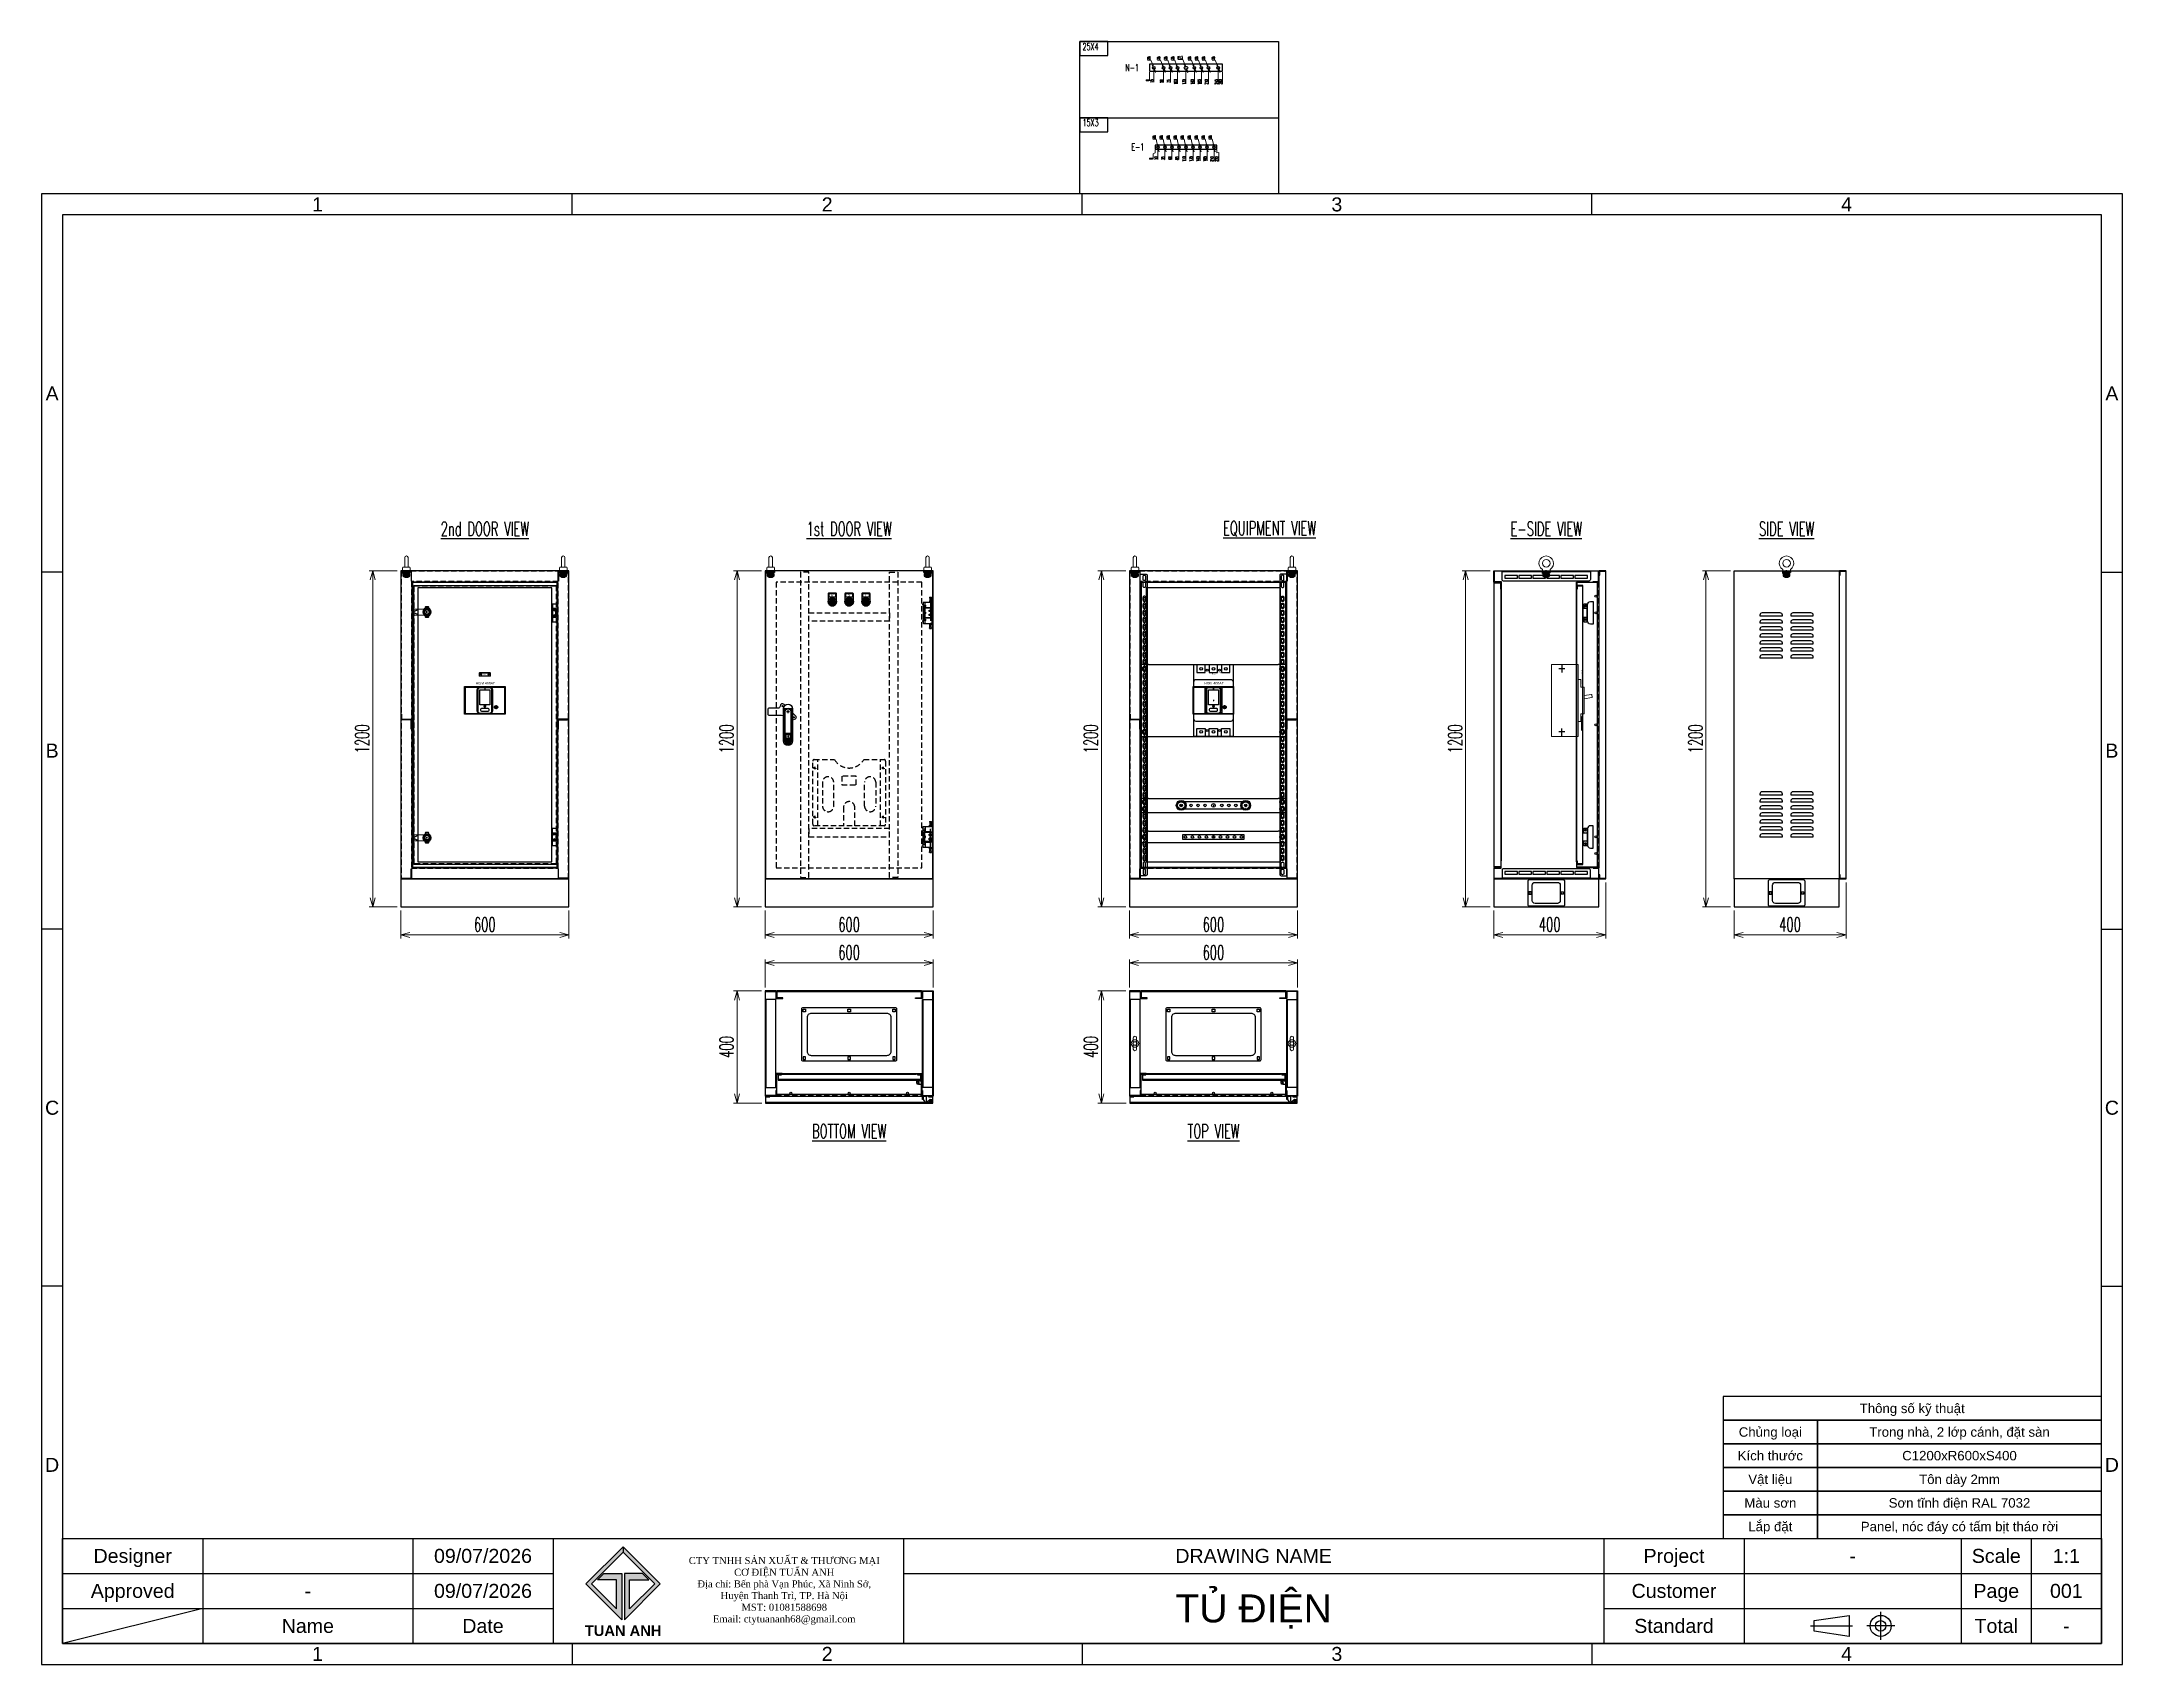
# Model space of a CAD drawing. Header units: millimetres. Extents: x 44190 to 77260, y -67199 to -50358.
# Drawn here: x 53100 to 60525, y -67199 to -61405 of the extents above; entities that cross this region are included whole.
import ezdxf
from ezdxf.enums import TextEntityAlignment as Align

# ---------------------------------------------------------------- set-up
doc = ezdxf.new("R2010")
doc.units = ezdxf.units.MM
doc.header["$LTSCALE"] = 3
for name, pattern in [('ACAD_ISO04W100', [30, 24, -3, 0, -3]), ('AM_ISO08W050', [18, 12, -1.5, 3, -1.5]), ('AM_ISO08W050x2', [9, 6, -0.75, 1.5, -0.75]), ('CACHE2', [4.7625, 3.175, -1.5875]), ('HIDDEN', [9.525, 6.35, -3.175])]:
    doc.linetypes.add(name, pattern=pattern)
for name, color, linetype in [('1', 3, 'Continuous'), ('@.DM. NÉT CHÍNH', 7, 'Continuous'), ('@.DM. THIẾT BỊ', 7, 'Continuous'), ('@.HIDDEN', 8, 'HIDDEN'), ('@.TEXT', 7, 'Continuous'), ('@.VISIBLE', 7, 'Continuous'), ('Ann_green', 3, 'Continuous'), ('centerline', 6, 'ACAD_ISO04W100'), ('dim', 7, 'Continuous'), ('EQUIPMENT', 4, 'Continuous'), ('equipments', 2, 'Continuous'), ('hw_Punch', 3, 'Continuous')]:
    doc.layers.add(name, color=color, linetype=linetype)
for name, color, linetype, lineweight in [('AM_07_중심선', 1, 'AM_ISO08W050', 18), ('FORT', 2, 'Continuous', 35), ('POINTILLE', 8, 'CACHE2', 25)]:
    doc.layers.add(name, color=color, linetype=linetype, lineweight=lineweight)
doc.styles.add('Ann_w01', font='romans.shx', dxfattribs={"width": 0.6, "bigfont": 'chineset.shx'})
doc.styles.add('Arial', font='arial.ttf')
doc.styles.add('KT10', font='arial.ttf', dxfattribs={"height": 10})
doc.styles.get("Standard").update_dxf_attribs({"font": 'arial.ttf'})
doc.styles.add('WD_IEC', font='isocp2.shx')
doc.dimstyles.new('Dim 01_SC05', dxfattribs={"dimscale": 5, "dimtxt": 2, "dimasz": 1.3, "dimexe": 0.5, "dimexo": 0.5, "dimgap": 0.5, "dimtad": 1, "dimtoh": 1, "dimdec": 1, "dimzin": 12, "dimdsep": 46, "dimtxsty": 'Ann_w01', "dimblk": 'OPEN30', "dimcen": 1.5, "dimclrd": 6, "dimclre": 6, "dimclrt": 3, "dimadec": 1, "dimazin": 3, "dimtm": 1e-09, "dimtfac": 1, "dimtdec": 1, "dimtmove": 0, "dimatfit": 3, "dimldrblk": 'OPEN30', "dimfxl": 1, "dimtolj": 1, "dimlwd": 20, "dimlwe": 20, "dimarcsym": 0})
doc.dimstyles.new('Dim 01_SC25', dxfattribs={"dimscale": 25, "dimtxt": 2, "dimasz": 1.3, "dimexe": 0.5, "dimexo": 0.5, "dimgap": 0.5, "dimtad": 1, "dimdec": 1, "dimzin": 12, "dimdsep": 46, "dimtxsty": 'Ann_w01', "dimblk": 'OPEN30', "dimcen": 1.5, "dimclrd": 6, "dimclre": 6, "dimclrt": 3, "dimadec": 1, "dimazin": 3, "dimtm": 1e-09, "dimtfac": 1, "dimtdec": 1, "dimtmove": 0, "dimatfit": 3, "dimldrblk": 'OPEN30', "dimfxl": 1, "dimtolj": 1, "dimlwd": 20, "dimlwe": 20, "dimarcsym": 0})

msp = doc.modelspace()

# ---------------------------------------------------------------- texts
at = {"layer": 'dim', "color": 1, "style": 'Ann_w01', "width": 0.6}
for s, p in [('25X4', (56815.09, -61442.96)), ('15X3', (56815.09, -61714.85))]:
    msp.add_text(s, height=25, dxfattribs=at).set_placement(p, align=Align.BOTTOM_LEFT)
at = {"layer": 'dim', "color": 0, "style": 'Ann_w01', "width": 0.6}
for s, p in [('N-1', (56992, -61498.98)), ('E-1', (57012, -61782.22))]:
    msp.add_text(s, height=25, dxfattribs=at).set_placement(p, align=Align.MIDDLE_CENTER)
at = {"layer": 'dim', "color": 2, "char_height": 50, "attachment_point": 5, "style": 'Ann_w01'}
for s, insert in [('\\A1;{\\L2nd DOOR VIEW}', (54682.03, -63144.81)), ('\\A1;{\\L1st DOOR VIEW}', (55982.03, -63144.81)), ('\\A1;{\\LEQUIPMENT VIEW}', (57482.03, -63144.81)), ('\\A1;{\\LE-SIDE VIEW}', (58469.53, -63144.81)), ('\\A1;{\\LSIDE VIEW}', (59327.1, -63144.81)), ('\\A1;{\\LBOTTOM VIEW}', (55982.03, -65294.81)), ('\\A1;{\\LTOP VIEW}', (57282.03, -65294.81))]:
    msp.add_mtext(s, dxfattribs=dict(at, insert=insert))

# ---------------------------------------------------------------- blocks, each defined once
blk = doc.blocks.new('_Open30')
at = {"color": 0, "linetype": 'ByBlock', "lineweight": -2}
for p, q in [((-1, 0.27), (0, 0)), ((0, 0), (-1, -0.27)), ((0, 0), (-1, 0))]:
    blk.add_line(p, q, dxfattribs=at)
blk = doc.blocks.new('*D341')
at = {"layer": 'Defpoints', "color": 0, "transparency": 16777216}
for p in [(55682, -64494.8), (56282, -64494.8), (55682, -64594.8)]:
    blk.add_point(p, dxfattribs=at)
at = {"layer": 'dim', "color": 6, "lineweight": 20, "transparency": 16777216}
for p, q in [((55682, -64507.3), (55682, -64607.3)), ((56282, -64507.3), (56282, -64607.3)), ((56249.5, -64594.8), (55714.5, -64594.8))]:
    blk.add_line(p, q, dxfattribs=at)
at = {"layer": 'dim', "color": 6, "lineweight": 20, "transparency": 16777216, "xscale": 32.5, "yscale": 32.5, "zscale": 32.5, "rotation": 180}
blk.add_blockref('_Open30', (55682, -64594.8), dxfattribs=at)
at = {"layer": 'dim', "color": 6, "lineweight": 20, "transparency": 16777216, "xscale": 32.5, "yscale": 32.5, "zscale": 32.5}
blk.add_blockref('_Open30', (56282, -64594.8), dxfattribs=at)
at = {"layer": 'dim', "color": 3, "transparency": 16777216, "insert": (55982, -64557.3), "char_height": 50, "attachment_point": 5, "style": 'Ann_w01'}
blk.add_mtext('\\A1;600', dxfattribs=at)
blk = doc.blocks.new('*D342')
at = {"layer": 'Defpoints', "color": 0, "transparency": 16777216}
for p in [(55582, -63294.8), (55682, -63294.8), (55682, -64494.8)]:
    blk.add_point(p, dxfattribs=at)
at = {"layer": 'dim', "color": 6, "lineweight": 20, "transparency": 16777216}
for p, q in [((55669.5, -63294.8), (55569.5, -63294.8)), ((55582, -64462.3), (55582, -63327.3)), ((55669.5, -64494.8), (55569.5, -64494.8))]:
    blk.add_line(p, q, dxfattribs=at)
at = {"layer": 'dim', "color": 6, "lineweight": 20, "transparency": 16777216, "xscale": 32.5, "yscale": 32.5, "zscale": 32.5}
for p, rotation in [((55582, -63294.8), 90), ((55582, -64494.8), 270)]:
    blk.add_blockref('_Open30', p, dxfattribs=dict(at, rotation=rotation))
at = {"layer": 'dim', "color": 3, "transparency": 16777216, "insert": (55544.5, -63894.8), "char_height": 50, "attachment_point": 5, "rotation": 90, "style": 'Ann_w01'}
blk.add_mtext('\\A1;1200', dxfattribs=at)
blk = doc.blocks.new('HL012 C')
at = {"color": 6, "linetype": 'Continuous'}
for p, q in [((7, 10), (14, 10)), ((10.5, 13.5), (10.5, 6.5)), ((7, -10), (14, -10)), ((10.5, -6.5), (10.5, -13.5))]:
    blk.add_line(p, q, dxfattribs=at)
at = {"layer": 'centerline'}
for p, q in [((1, 24.2), (-1, 24.2)), ((1, -24.3), (-1, -24.3))]:
    blk.add_line(p, q, dxfattribs=at)
at = {"layer": 'equipments'}
blk.add_lwpolyline([(16.5, 31.5), (16.5, -31.5), (0, -31.5), (0, 31.5)], close=True, dxfattribs=at)
blk.add_lwpolyline([(16.5, -15), (4.5, -15), (4.5, 15), (16.5, 15)], dxfattribs=at)
for centre in [(10.5, 10), (10.5, -10)]:
    blk.add_circle(centre, 2.5, dxfattribs=at)
at = {"layer": 'equipments', "color": 8}
for centre in [(10.5, 10), (10.5, -10)]:
    blk.add_arc(centre, 3, 180, 90, dxfattribs=at)
blk = doc.blocks.new('HL012 D')
at = {"color": 6, "linetype": 'Continuous'}
for p, q in [((13.5, 24.3), (6.5, 24.3)), ((10, 20.8), (10, 27.8)), ((13.5, -24.2), (6.5, -24.2)), ((10, -27.7), (10, -20.7))]:
    blk.add_line(p, q, dxfattribs=at)
at = {"layer": 'centerline'}
for p, q in [((-1, 10), (1, 10)), ((-1, -10), (1, -10))]:
    blk.add_line(p, q, dxfattribs=at)
at = {"layer": 'equipments'}
for points in [[(16, 15), (0, 15), (0, -15), (16, -15)], [(4, -15), (4, -31.5), (16, -31.5), (16, 31.5), (4, 31.5), (4, 15)]]:
    blk.add_lwpolyline(points, dxfattribs=at)
for centre in [(10, 24.3), (10, -24.2)]:
    blk.add_circle(centre, 2.5, dxfattribs=at)
at = {"layer": 'equipments', "color": 8}
for centre in [(10, 24.3), (10, -24.2)]:
    blk.add_arc(centre, 3, 0, 270, dxfattribs=at)
blk = doc.blocks.new('HL011-1 Top')
at = {"layer": 'centerline'}
for p, q in [((-20.3, 18.5), (-20.3, 16.5)), ((-3.8, 0), (4.2, 0)), ((0.2, 4), (0.2, -4))]:
    blk.add_line(p, q, dxfattribs=at)
at = {"layer": 'EQUIPMENT'}
for points in [[(-26, 17.5), (-26, 5.8, 0.131652), (-25.9, 5.3), (-26, 5.5), (-28, 5.5), (-28, 17.5), (-15, 17.5), (-15, 0, 0.414214), (-13, -2), (-10.3, -2)], [(-9.9, -3), (-10.3, -2), (-4, 4.2, -1.496606), (0.2, -6), (-19.3, -6), (-20.5, -6), (-20.5, -4), (-20.5, -4)]]:
    blk.add_lwpolyline(points, format="xyb", dxfattribs=at)
blk.add_lwpolyline([(-25.9, 5.3), (-19.3, -6), (-18.8, -5)], dxfattribs=at)
blk.add_circle((0.2, 0), 3.5, dxfattribs=at)
blk = doc.blocks.new('HL011-1 Front')
at = {"layer": 'centerline'}
blk.add_line((20.5, 43.5), (20.5, -43.5), dxfattribs=at)
at = {"layer": 'EQUIPMENT'}
for p, q in [((-7.7, 30.5), (-7.7, 28.5)), ((-5.7, 30.5), (-7.7, 30.5)), ((-5.7, 28.5), (-7.7, 28.5)), ((-5.7, 36.5), (-5.7, -36.5)), ((1.5, 37.5), (-4.7, 37.5)), ((-1.9, -18.5), (-1.9, 18.5)), ((-1.9, 18.5), (0.4, 18.5)), ((0.4, 18.5), (20.5, 18.5)), ((1, 19.5), (1, 36.5)), ((20.5, 37.5), (1.5, 37.5)), ((5.6, 16.8), (5.6, 18.5)), ((15.9, 18.5), (15.9, 16.8)), ((15.9, 10), (15.9, 5)), ((17, 42), (17, 40)), ((17.5, 16.8), (17, 18.5)), ((17, 10), (17, 7.7)), ((18.4, 5.7), (17.1, 7.4)), ((17.5, 42.5), (23.5, 42.5)), ((18, 39), (18, 37.5)), ((22.2, 5.5), (18.8, 5.5)), ((20.5, 37.5), (25.5, 37.5)), ((25.5, 18.5), (20.5, 18.5)), ((22.6, 5.7), (23.9, 7.4)), ((23, 39), (23, 37.5)), ((23.5, 16.8), (24, 18.5)), ((24, 42), (24, 40)), ((24, 10), (24, 7.7)), ((26.5, 19.5), (26.5, 36.5)), ((-7.7, -28.5), (-7.7, -30.5)), ((-5.7, -28.5), (-7.7, -28.5)), ((-5.7, -30.5), (-7.7, -30.5)), ((-4.7, -37.5), (1.5, -37.5)), ((0.4, -18.5), (-1.9, -18.5)), ((20.5, -18.5), (0.4, -18.5)), ((1, -36.5), (1, -19.5)), ((1.5, -37.5), (20.5, -37.5)), ((5.6, -18.5), (5.6, -16.8)), ((15.9, -5), (15.9, -10)), ((15.9, -16.8), (15.9, -18.5)), ((17, -7.7), (17, -10)), ((17.5, -16.8), (17, -18.5)), ((17, -40), (17, -42)), ((18.4, -5.7), (17.1, -7.4)), ((23.5, -42.5), (17.5, -42.5)), ((18, -37.5), (18, -39)), ((18.8, -5.5), (22.2, -5.5)), ((20.5, -18.5), (25.5, -18.5)), ((25.5, -37.5), (20.5, -37.5)), ((22.6, -5.7), (23.9, -7.4)), ((23, -37.5), (23, -39)), ((23.5, -16.8), (24, -18.5)), ((24, -7.7), (24, -10)), ((24, -40), (24, -42)), ((26.5, -36.5), (26.5, -19.5))]:
    blk.add_line(p, q, dxfattribs=at)
at = {"layer": 'EQUIPMENT', "color": 8}
for p, q in [((17, 55), (17, 53)), ((17.5, 55.5), (23.5, 55.5)), ((18, 52), (18, 42.5)), ((23, 52), (23, 42.5)), ((24, 55), (24, 53)), ((17, -55), (17, -53)), ((17.5, -55.5), (23.5, -55.5)), ((18, -52), (18, -42.5)), ((23, -52), (23, -42.5)), ((24, -55), (24, -53))]:
    blk.add_line(p, q, dxfattribs=at)
blk.add_lwpolyline([(26.5, 5), (15.2, 5), (15.2, 10), (26.5, 10), (26.5, 16.8), (-0.2, 16.8), (-0.2, -16.8), (26.5, -16.8), (26.5, -10), (15.2, -10), (15.2, -5), (26.5, -5)], close=True, dxfattribs=at)
for centre in [(0, 25), (0, 0), (0, -25)]:
    blk.add_circle(centre, 3, dxfattribs=at)
at = {"layer": 'EQUIPMENT'}
for centre, radius, start, end in [((-4.7, 36.5), 1, 90, 180), ((17.5, 42), 0.5, 90, 180), ((17.5, 40), 0.5, 180, 270), ((17.5, 7.7), 0.5, 180, 216.8699), ((17.5, 39), 0.5, 0, 90), ((18.8, 6), 0.5, 216.8699, 270), ((22.2, 6), 0.5, 270, 323.1301), ((23.5, 39), 0.5, 90, 180), ((23.5, 42), 0.5, 0, 90), ((23.5, 40), 0.5, 270, 0), ((23.5, 7.7), 0.5, 323.1301, 0), ((25.5, 36.5), 1, 0, 90), ((25.5, 19.5), 1, 270, 0), ((-4.7, -36.5), 1, 180, 270), ((17.5, -7.7), 0.5, 143.1301, 180), ((17.5, -40), 0.5, 90, 180), ((17.5, -42), 0.5, 180, 270), ((17.5, -39), 0.5, 270, 0), ((18.8, -6), 0.5, 90, 143.1301), ((22.2, -6), 0.5, 36.8699, 90), ((23.5, -39), 0.5, 180, 270), ((23.5, -40), 0.5, 0, 90), ((23.5, -42), 0.5, 270, 0), ((23.5, -7.7), 0.5, 0, 36.8699), ((25.5, -19.5), 1, 0, 90), ((25.5, -36.5), 1, 270, 0)]:
    blk.add_arc(centre, radius, start, end, dxfattribs=at)
at = {"layer": 'EQUIPMENT', "color": 8}
for centre, start, end in [((17.5, 55), 90, 180), ((17.5, 53), 180, 270), ((17.5, 52), 0, 90), ((23.5, 52), 90, 180), ((23.5, 55), 0, 90), ((23.5, 53), 270, 0), ((17.5, -53), 90, 180), ((17.5, -55), 180, 270), ((17.5, -52), 270, 0), ((23.5, -52), 180, 270), ((23.5, -53), 0, 90), ((23.5, -55), 270, 0)]:
    blk.add_arc(centre, 0.5, start, end, dxfattribs=at)
at = {"layer": 'EQUIPMENT'}
for centre, start_param, end_param in [((0.4, 19.5), 0, 1.570796), ((1.5, 36.5), 3.141593, 4.712389), ((0.4, -19.5), 1.570796, 3.141593), ((1.5, -36.5), 4.712389, 6.283185)]:
    blk.add_ellipse(centre, major_axis=(0, -1), ratio=0.57735, start_param=start_param, end_param=end_param, dxfattribs=at)
blk = doc.blocks.new('HL012-2')
at = {"color": 6}
for p, q in [((-3, 0), (3, 0)), ((0, 3), (0, -3))]:
    blk.add_line(p, q, dxfattribs=at)
at = {"color": 1, "linetype": 'Continuous'}
for p, q in [((11.1, 0), (8.6, 0)), ((0, -9), (0, -11))]:
    blk.add_line(p, q, dxfattribs=at)
at = {"color": 8}
blk.add_circle((0, 0), 2.5, dxfattribs=at)
at = {"layer": 'equipments'}
for p, q in [((-6, 0), (-6, -10)), ((10.5, 6), (0, 6)), ((10.5, -6), (10.5, 6)), ((-6, -10), (6, -10)), ((10.5, -6), (0, -6)), ((6, -6), (6, -10))]:
    blk.add_line(p, q, dxfattribs=at)
blk.add_arc((0, 0), 6, 90, 270, dxfattribs=at)
blk = doc.blocks.new('*D343')
at = {"layer": 'Defpoints', "color": 0, "transparency": 16777216}
for p in [(56282, -64694.8), (55682, -64794.8), (56282, -64794.8)]:
    blk.add_point(p, dxfattribs=at)
at = {"layer": 'dim', "color": 6, "lineweight": 20, "transparency": 16777216}
for p, q in [((55682, -64782.3), (55682, -64682.3)), ((55714.5, -64694.8), (56249.5, -64694.8)), ((56282, -64782.3), (56282, -64682.3))]:
    blk.add_line(p, q, dxfattribs=at)
at = {"layer": 'dim', "color": 6, "lineweight": 20, "transparency": 16777216, "xscale": 32.5, "yscale": 32.5, "zscale": 32.5, "rotation": 180}
blk.add_blockref('_Open30', (55682, -64694.8), dxfattribs=at)
at = {"layer": 'dim', "color": 6, "lineweight": 20, "transparency": 16777216, "xscale": 32.5, "yscale": 32.5, "zscale": 32.5}
blk.add_blockref('_Open30', (56282, -64694.8), dxfattribs=at)
at = {"layer": 'dim', "color": 3, "transparency": 16777216, "insert": (55982, -64657.3), "char_height": 50, "attachment_point": 5, "style": 'Ann_w01'}
blk.add_mtext('\\A1;600', dxfattribs=at)
blk = doc.blocks.new('*D344')
at = {"layer": 'Defpoints', "color": 0, "transparency": 16777216}
for p in [(54382, -64494.8), (54982, -64494.8), (54382, -64594.8)]:
    blk.add_point(p, dxfattribs=at)
at = {"layer": 'dim', "color": 6, "lineweight": 20, "transparency": 16777216}
for p, q in [((54382, -64507.3), (54382, -64607.3)), ((54982, -64507.3), (54982, -64607.3)), ((54949.5, -64594.8), (54414.5, -64594.8))]:
    blk.add_line(p, q, dxfattribs=at)
at = {"layer": 'dim', "color": 6, "lineweight": 20, "transparency": 16777216, "xscale": 32.5, "yscale": 32.5, "zscale": 32.5, "rotation": 180}
blk.add_blockref('_Open30', (54382, -64594.8), dxfattribs=at)
at = {"layer": 'dim', "color": 6, "lineweight": 20, "transparency": 16777216, "xscale": 32.5, "yscale": 32.5, "zscale": 32.5}
blk.add_blockref('_Open30', (54982, -64594.8), dxfattribs=at)
at = {"layer": 'dim', "color": 3, "transparency": 16777216, "insert": (54682, -64557.3), "char_height": 50, "attachment_point": 5, "style": 'Ann_w01'}
blk.add_mtext('\\A1;600', dxfattribs=at)
blk = doc.blocks.new('*D345')
at = {"layer": 'Defpoints', "color": 0, "transparency": 16777216}
for p in [(55682, -64794.8), (55582, -65194.8), (55683.5, -65194.8)]:
    blk.add_point(p, dxfattribs=at)
at = {"layer": 'dim', "color": 6, "lineweight": 20, "transparency": 16777216}
for p, q in [((55669.5, -64794.8), (55569.5, -64794.8)), ((55582, -64827.3), (55582, -65162.3)), ((55671, -65194.8), (55569.5, -65194.8))]:
    blk.add_line(p, q, dxfattribs=at)
at = {"layer": 'dim', "color": 6, "lineweight": 20, "transparency": 16777216, "xscale": 32.5, "yscale": 32.5, "zscale": 32.5}
for p, rotation in [((55582, -64794.8), 90), ((55582, -65194.8), 270)]:
    blk.add_blockref('_Open30', p, dxfattribs=dict(at, rotation=rotation))
at = {"layer": 'dim', "color": 3, "transparency": 16777216, "insert": (55544.5, -64994.8), "char_height": 50, "attachment_point": 5, "rotation": 90, "style": 'Ann_w01'}
blk.add_mtext('\\A1;400', dxfattribs=at)
blk = doc.blocks.new('*D346')
at = {"layer": 'Defpoints', "color": 0, "transparency": 16777216}
for p in [(54282, -63294.8), (54382, -63294.8), (54382, -64494.8)]:
    blk.add_point(p, dxfattribs=at)
at = {"layer": 'dim', "color": 6, "lineweight": 20, "transparency": 16777216}
for p, q in [((54369.5, -63294.8), (54269.5, -63294.8)), ((54282, -64462.3), (54282, -63327.3)), ((54369.5, -64494.8), (54269.5, -64494.8))]:
    blk.add_line(p, q, dxfattribs=at)
at = {"layer": 'dim', "color": 6, "lineweight": 20, "transparency": 16777216, "xscale": 32.5, "yscale": 32.5, "zscale": 32.5}
for p, rotation in [((54282, -63294.8), 90), ((54282, -64494.8), 270)]:
    blk.add_blockref('_Open30', p, dxfattribs=dict(at, rotation=rotation))
at = {"layer": 'dim', "color": 3, "transparency": 16777216, "insert": (54244.5, -63894.8), "char_height": 50, "attachment_point": 5, "rotation": 90, "style": 'Ann_w01'}
blk.add_mtext('\\A1;1200', dxfattribs=at)
blk = doc.blocks.new('A$Cfe2f87ee')
at = {"color": 2}
blk.add_lwpolyline([(125, 0), (5, 0, -0.414214), (0, 5), (0, 90, -0.414214), (5, 95), (125, 95, -0.414214), (130, 90), (130, 5, -0.414214)], format="xyb", close=True, dxfattribs=at)
for centre in [(7.5, 47.5), (122.5, 47.5)]:
    blk.add_circle(centre, 4.5, dxfattribs=at)
blk = doc.blocks.new('AB301-1-1G.2')
at = {"layer": 'centerline'}
blk.add_line((0, 42), (0, 52), dxfattribs=at)
blk.add_lwpolyline([(5, 47), (-5, 47)], dxfattribs=at)
at = {"layer": 'equipments', "color": 8}
for points in [[(-10.6, 69.6), (-14, 73, 0.668179), (-28.5, 67, -0.414214), (-36, 59.5), (-67, 59.5, 0.414214), (-72, 54.5), (-72, 39.5, 0.414214), (-67, 34.5), (-31.6, 34.5), (-23.5, 34.1), (-16.5, 33.2)], [(16.5, 42.5), (26, 33, -0.834025), (16.5, 19.3)]]:
    blk.add_lwpolyline(points, format="xyb", dxfattribs=at)
at = {"layer": 'equipments'}
for points in [[(16.5, 57), (16.5, -57, -1), (-16.5, -57), (-16.5, 57, -1)], [(-5.5, -51.2, 0.414214), (-9.5, -55.2), (-9.5, -58.8, 1), (9.5, -58.8), (9.5, -55.2, 0.414214), (5.5, -51.2)]]:
    blk.add_lwpolyline(points, format="xyb", close=True, dxfattribs=at)
at = {"layer": 'equipments', "color": 8}
blk.add_lwpolyline([(13.5, -58.8), (-13.5, -58.8), (-13.5, 58.8), (13.5, 58.8)], close=True, dxfattribs=at)
at = {"layer": 'equipments'}
for points in [[(10.5, -54.9), (11, -54.9), (11, 47, 1), (-11, 47), (-11, -54.9), (-10.5, -54.9)], [(-10.5, -30.7), (-10.5, 47, -1), (10.5, 47), (10.5, -30.7)], [(-10.5, -31), (-10.5, -58.5, 1), (10.5, -58.5), (10.5, -31)]]:
    blk.add_lwpolyline(points, format="xyb", dxfattribs=at)
for points in [[(10.4, -30.7), (-10.4, -30.7)], [(10.4, -31), (-10.4, -31)], [(8.3, -41.4), (8.2, -39.5), (7.6, -37.8), (6.6, -36.2), (5.3, -34.9), (3.6, -33.9), (1.9, -33.3), (0, -33), (-1.9, -33.3), (-3.6, -33.9), (-5.2, -34.9), (-6.5, -36.2), (-7.5, -37.8), (-8.1, -39.5), (-8.3, -41.4), (-8.1, -43.2), (-7.5, -45), (-6.5, -46.6), (-5.2, -48), (-3.6, -48.9), (-1.9, -49.6), (0, -49.7), (1.9, -49.6), (3.6, -48.9), (5.3, -48), (6.6, -46.6), (7.6, -45), (8.2, -43.2), (8.3, -41.4)], [(-6.8, -54.3), (6.9, -54.3)], [(-6.5, -55.2), (6.6, -55.2)], [(-6.2, -56.1), (6.2, -56.1)], [(-5.9, -56.9), (5.9, -56.9)], [(-5.6, -57.8), (5.7, -57.8)], [(-5.3, -58.7), (5.4, -58.7)], [(-5, -59.6), (5, -59.6)], [(-4.7, -60.5), (4.8, -60.5)], [(-4.4, -61.3), (4.5, -61.3)], [(-4.2, -62.2), (4.2, -62.2)], [(-3.8, -63.1), (3.8, -63.1)], [(-3.5, -64), (3.6, -64)], [(-3.2, -64.8), (3.3, -64.8)], [(-3, -65.7), (3, -65.7)]]:
    blk.add_lwpolyline(points, dxfattribs=at)
for points in [[(7.1, -53.4), (-7.1, -53.4), (-2.6, -66.6), (2.7, -66.6)], [(1.3, -37.8), (-1.2, -37.8), (-1.2, -45.4), (1.3, -45.4)]]:
    blk.add_lwpolyline(points, close=True, dxfattribs=at)
at = {"layer": 'equipments', "color": 8}
for centre in [(-20, 67), (20, 27)]:
    blk.add_circle(centre, 2.05, dxfattribs=at)
blk = doc.blocks.new('A$C9bc63bcc')
at = {"layer": 'Ann_green', "color": 8, "linetype": 'HIDDEN'}
for p, q in [((18, 0), (18, 236)), ((242, 0), (242, 236))]:
    blk.add_line(p, q, dxfattribs=at)
for points in [[(260, 231), (260, 5, -0.414214), (255, 0), (5, 0, -0.414214), (0, 5), (0, 231, -0.414214), (5, 236), (78, 236, 0.57735), (182, 236), (255, 236, -0.414214)], [(55, 50), (55, 50, 0.414214), (75, 70), (75, 155, 0.414214), (55, 175), (55, 175, 0.414214), (35, 155), (35, 70, 0.414214)], [(205, 50), (205, 50, -0.414214), (185, 70), (185, 155, -0.414214), (205, 175), (205, 175, -0.414214), (225, 155), (225, 70, -0.414214)]]:
    blk.add_lwpolyline(points, format="xyb", close=True, dxfattribs=at)
blk.add_lwpolyline([(104.5, 145.5), (155.5, 145.5), (155.5, 176.5), (104.5, 176.5)], close=True, dxfattribs=at)
blk.add_lwpolyline([(150, 0), (150, 66, 1), (110, 66), (110, 0)], format="xyb", dxfattribs=at)
for centre in [(8, 206), (252, 206), (8, 31), (252, 31)]:
    blk.add_circle(centre, 3.5, dxfattribs=at)
blk = doc.blocks.new('*D347')
at = {"layer": 'Defpoints', "color": 0, "transparency": 16777216}
for p in [(57582, -64694.8), (56982, -64794.8), (57582, -64794.8)]:
    blk.add_point(p, dxfattribs=at)
at = {"layer": 'dim', "color": 6, "lineweight": 20, "transparency": 16777216}
for p, q in [((56982, -64782.3), (56982, -64682.3)), ((57014.5, -64694.8), (57549.5, -64694.8)), ((57582, -64782.3), (57582, -64682.3))]:
    blk.add_line(p, q, dxfattribs=at)
at = {"layer": 'dim', "color": 6, "lineweight": 20, "transparency": 16777216, "xscale": 32.5, "yscale": 32.5, "zscale": 32.5, "rotation": 180}
blk.add_blockref('_Open30', (56982, -64694.8), dxfattribs=at)
at = {"layer": 'dim', "color": 6, "lineweight": 20, "transparency": 16777216, "xscale": 32.5, "yscale": 32.5, "zscale": 32.5}
blk.add_blockref('_Open30', (57582, -64694.8), dxfattribs=at)
at = {"layer": 'dim', "color": 3, "transparency": 16777216, "insert": (57282, -64657.3), "char_height": 50, "attachment_point": 5, "style": 'Ann_w01'}
blk.add_mtext('\\A1;600', dxfattribs=at)
blk = doc.blocks.new('*D348')
at = {"layer": 'Defpoints', "color": 0, "transparency": 16777216}
for p in [(56982, -64794.8), (56882, -65194.8), (56983.5, -65194.8)]:
    blk.add_point(p, dxfattribs=at)
at = {"layer": 'dim', "color": 6, "lineweight": 20, "transparency": 16777216}
for p, q in [((56969.5, -64794.8), (56869.5, -64794.8)), ((56882, -64827.3), (56882, -65162.3)), ((56971, -65194.8), (56869.5, -65194.8))]:
    blk.add_line(p, q, dxfattribs=at)
at = {"layer": 'dim', "color": 6, "lineweight": 20, "transparency": 16777216, "xscale": 32.5, "yscale": 32.5, "zscale": 32.5}
for p, rotation in [((56882, -64794.8), 90), ((56882, -65194.8), 270)]:
    blk.add_blockref('_Open30', p, dxfattribs=dict(at, rotation=rotation))
at = {"layer": 'dim', "color": 3, "transparency": 16777216, "insert": (56844.5, -64994.8), "char_height": 50, "attachment_point": 5, "rotation": 90, "style": 'Ann_w01'}
blk.add_mtext('\\A1;400', dxfattribs=at)
blk = doc.blocks.new('HM12_COTE')
at = {"layer": 'FORT'}
for p, q in [((-11, 9.2), (-9.5, 10)), ((-11, 0.8), (-11, 9.2)), ((-9.5, 0), (-11, 0.8)), ((9.5, 10), (-9.5, 10)), ((-9.5, 0), (9.5, 0)), ((-5.5, 0.8), (-5.5, 9.2)), ((5.5, 0.8), (5.5, 9.2)), ((11, 9.2), (9.5, 10)), ((9.5, 0), (11, 0.8)), ((11, 0.8), (11, 9.2))]:
    blk.add_line(p, q, dxfattribs=at)
for centre, radius, start, end in [((-8.2, 5.1), 4.86, 55.61585, 124.38415), ((-8.2, 4.9), 4.86, 235.61585, 304.38415), ((0, -8.2), 18.2, 72.4121, 107.5879), ((0, 18.2), 18.2, 252.4121, 287.5879), ((8.2, 5.1), 4.86, 55.61585, 124.38415), ((8.2, 4.9), 4.86, 235.61585, 304.38415)]:
    blk.add_arc(centre, radius, start, end, dxfattribs=at)
blk = doc.blocks.new('CALE_M12_IPN')
at = {"layer": 'FORT'}
for p, q in [((-13.5, 3.61), (13.5, 3.61)), ((-13.5, -1.89), (-13.5, 3.61)), ((13.5, 1.89), (-13.5, -1.89)), ((13.5, 3.61), (13.5, 1.89))]:
    blk.add_line(p, q, dxfattribs=at)
at = {"layer": 'POINTILLE'}
for p, q in [((-7, 3.61), (-7, -0.98)), ((7, 3.61), (7, 0.98))]:
    blk.add_line(p, q, dxfattribs=at)
blk = doc.blocks.new('RONDELLE_M12')
at = {"layer": 'FORT'}
blk.add_lwpolyline([(-13.5, 2.5), (-13.5, 0), (13.5, 0), (13.5, 2.5)], close=True, dxfattribs=at)
at = {"layer": 'POINTILLE'}
for p, q in [((-7, 0), (-7, 2.5)), ((7, 0), (7, 2.5))]:
    blk.add_line(p, q, dxfattribs=at)
blk = doc.blocks.new('Lifting Front')
at = {"layer": 'centerline'}
blk.add_line((0, -2), (0, 2), dxfattribs=at)
at = {"layer": 'equipments', "lineweight": 0}
for p, q in [((-13.5, 0), (-13.5, 10.3)), ((13.5, 0), (-13.5, 0)), ((-10.3, 13.5), (10.3, 13.5)), ((-6, 47), (-6, 13.5)), ((-6, 0), (-6, -24)), ((6, 0), (-6, 0)), ((6, 47), (6, 13.5)), ((6, 0), (6, -24)), ((13.5, 0), (13.5, 10.3)), ((6, -24), (-6, -24))]:
    blk.add_line(p, q, dxfattribs=at)
at = {"layer": 'equipments', "color": 8, "lineweight": 0}
for p, q in [((6, -1), (-6, -3)), ((6, -3), (-6, -5)), ((6, -5), (-6, -7)), ((6, -7), (-6, -9)), ((6, -9), (-6, -11)), ((6, -11), (-6, -13)), ((6, -13), (-6, -15)), ((6, -15), (-6, -17)), ((6, -17), (-6, -19)), ((6, -19), (-6, -21)), ((6, -21), (-6, -23))]:
    blk.add_line(p, q, dxfattribs=at)
at = {"layer": 'equipments', "lineweight": 0}
for centre, radius, start, end in [((-10.3, 10.3), 3.17, 90, 180), ((0, 47), 6, 0, 180), ((10.3, 10.3), 3.17, 0, 90)]:
    blk.add_arc(centre, radius, start, end, dxfattribs=at)
for name, p in [('RONDELLE_M12', (0, -4.5)), ('CALE_M12_IPN', (0, -8.1)), ('HM12_COTE', (0, -20))]:
    blk.add_blockref(name, p)
blk = doc.blocks.new('Lifting Side')
at = {"layer": 'centerline'}
blk.add_line((0, -2), (0, 2), dxfattribs=at)
at = {"layer": 'equipments', "lineweight": 0}
for p, q in [((-13.5, 0), (-13.5, 4.8)), ((13.5, 0), (-13.5, 0)), ((-6, 0), (-6, -24)), ((6, 0), (-6, 0)), ((6, 0), (6, -24)), ((13.5, 0), (13.5, 4.8)), ((6, -24), (-6, -24))]:
    blk.add_line(p, q, dxfattribs=at)
at = {"layer": 'equipments', "color": 8, "lineweight": 0}
for p, q in [((6, -1), (-6, -3)), ((6, -3), (-6, -5)), ((6, -5), (-6, -7)), ((6, -7), (-6, -9)), ((6, -9), (-6, -11)), ((6, -11), (-6, -13)), ((6, -13), (-6, -15)), ((6, -15), (-6, -17)), ((6, -17), (-6, -19)), ((6, -19), (-6, -21)), ((6, -21), (-6, -23))]:
    blk.add_line(p, q, dxfattribs=at)
at = {"layer": 'equipments', "lineweight": 0}
blk.add_circle((0, 27), 13.5, dxfattribs=at)
blk.add_arc((0, 27), 26, 301.28067, 238.71933, dxfattribs=at)
for name, p in [('RONDELLE_M12', (0, -4.5)), ('CALE_M12_IPN', (0, -8.1)), ('HM12_COTE', (0, -20))]:
    blk.add_blockref(name, p)
blk = doc.blocks.new('Lifting Top')
at = {"layer": 'equipments', "color": 8, "lineweight": 0}
for p, q in [((6, 13.5), (-6, 13.5)), ((6, -13.5), (-6, -13.5))]:
    blk.add_line(p, q, dxfattribs=at)
at = {"layer": 'equipments', "lineweight": 0}
blk.add_lwpolyline([(0, 26), (0, 26, -0.414214), (6, 20), (6, -20, 0), (6, -20, -1), (-6, -20), (-6, 20, -0.414214)], format="xyb", close=True, dxfattribs=at)
for start, end in [(116.3878, 243.6122), (296.3878, 63.6122)]:
    blk.add_arc((0, 0), 13.5, start, end, dxfattribs=at)
blk = doc.blocks.new('*D301')
at = {"layer": 'Defpoints', "color": 0, "transparency": 16777216}
for p in [(58182, -63294.8), (58282, -63294.8), (58282, -64494.8)]:
    blk.add_point(p, dxfattribs=at)
at = {"layer": 'dim', "color": 6, "lineweight": 20, "transparency": 16777216}
for p, q in [((58269.5, -63294.8), (58169.5, -63294.8)), ((58182, -64462.3), (58182, -63327.3)), ((58269.5, -64494.8), (58169.5, -64494.8))]:
    blk.add_line(p, q, dxfattribs=at)
at = {"layer": 'dim', "color": 6, "lineweight": 20, "transparency": 16777216, "xscale": 32.5, "yscale": 32.5, "zscale": 32.5}
for p, rotation in [((58182, -63294.8), 90), ((58182, -64494.8), 270)]:
    blk.add_blockref('_Open30', p, dxfattribs=dict(at, rotation=rotation))
at = {"layer": 'dim', "color": 3, "transparency": 16777216, "insert": (58144.5, -63894.8), "char_height": 50, "attachment_point": 5, "rotation": 90, "style": 'Ann_w01'}
blk.add_mtext('\\A1;1200', dxfattribs=at)
blk = doc.blocks.new('*D302')
at = {"layer": 'Defpoints', "color": 0, "transparency": 16777216}
for p in [(58682, -64394.8), (58282, -64494.8), (58682, -64594.8)]:
    blk.add_point(p, dxfattribs=at)
at = {"layer": 'dim', "color": 6, "lineweight": 20, "transparency": 16777216}
for p, q in [((58682, -64407.3), (58682, -64607.3)), ((58282, -64507.3), (58282, -64607.3)), ((58314.5, -64594.8), (58649.5, -64594.8))]:
    blk.add_line(p, q, dxfattribs=at)
at = {"layer": 'dim', "color": 6, "lineweight": 20, "transparency": 16777216, "xscale": 32.5, "yscale": 32.5, "zscale": 32.5, "rotation": 180}
blk.add_blockref('_Open30', (58282, -64594.8), dxfattribs=at)
at = {"layer": 'dim', "color": 6, "lineweight": 20, "transparency": 16777216, "xscale": 32.5, "yscale": 32.5, "zscale": 32.5}
blk.add_blockref('_Open30', (58682, -64594.8), dxfattribs=at)
at = {"layer": 'dim', "color": 3, "transparency": 16777216, "insert": (58482, -64557.3), "char_height": 50, "attachment_point": 5, "style": 'Ann_w01'}
blk.add_mtext('\\A1;400', dxfattribs=at)
blk = doc.blocks.new('*D303')
at = {"layer": 'Defpoints', "color": 0, "transparency": 16777216}
for p in [(59039.6, -63294.8), (59139.6, -63294.8), (59139.6, -64494.8)]:
    blk.add_point(p, dxfattribs=at)
at = {"layer": 'dim', "color": 6, "lineweight": 20, "transparency": 16777216}
for p, q in [((59127.1, -63294.8), (59027.1, -63294.8)), ((59039.6, -64462.3), (59039.6, -63327.3)), ((59127.1, -64494.8), (59027.1, -64494.8))]:
    blk.add_line(p, q, dxfattribs=at)
at = {"layer": 'dim', "color": 6, "lineweight": 20, "transparency": 16777216, "xscale": 32.5, "yscale": 32.5, "zscale": 32.5}
for p, rotation in [((59039.6, -63294.8), 90), ((59039.6, -64494.8), 270)]:
    blk.add_blockref('_Open30', p, dxfattribs=dict(at, rotation=rotation))
at = {"layer": 'dim', "color": 3, "transparency": 16777216, "insert": (59002.1, -63894.8), "char_height": 50, "attachment_point": 5, "rotation": 90, "style": 'Ann_w01'}
blk.add_mtext('\\A1;1200', dxfattribs=at)
blk = doc.blocks.new('*D304')
at = {"layer": 'Defpoints', "color": 0, "transparency": 16777216}
for p in [(59539.6, -64394.8), (59139.6, -64494.8), (59539.6, -64594.8)]:
    blk.add_point(p, dxfattribs=at)
at = {"layer": 'dim', "color": 6, "lineweight": 20, "transparency": 16777216}
for p, q in [((59539.6, -64407.3), (59539.6, -64607.3)), ((59139.6, -64507.3), (59139.6, -64607.3)), ((59172.1, -64594.8), (59507.1, -64594.8))]:
    blk.add_line(p, q, dxfattribs=at)
at = {"layer": 'dim', "color": 6, "lineweight": 20, "transparency": 16777216, "xscale": 32.5, "yscale": 32.5, "zscale": 32.5, "rotation": 180}
blk.add_blockref('_Open30', (59139.6, -64594.8), dxfattribs=at)
at = {"layer": 'dim', "color": 6, "lineweight": 20, "transparency": 16777216, "xscale": 32.5, "yscale": 32.5, "zscale": 32.5}
blk.add_blockref('_Open30', (59539.6, -64594.8), dxfattribs=at)
at = {"layer": 'dim', "color": 3, "transparency": 16777216, "insert": (59339.6, -64557.3), "char_height": 50, "attachment_point": 5, "style": 'Ann_w01'}
blk.add_mtext('\\A1;400', dxfattribs=at)
blk = doc.blocks.new('*D305')
at = {"layer": 'Defpoints', "color": 0, "transparency": 16777216}
for p in [(56982, -64494.8), (57582, -64494.8), (56982, -64594.8)]:
    blk.add_point(p, dxfattribs=at)
at = {"layer": 'dim', "color": 6, "lineweight": 20, "transparency": 16777216}
for p, q in [((56982, -64507.3), (56982, -64607.3)), ((57582, -64507.3), (57582, -64607.3)), ((57549.5, -64594.8), (57014.5, -64594.8))]:
    blk.add_line(p, q, dxfattribs=at)
at = {"layer": 'dim', "color": 6, "lineweight": 20, "transparency": 16777216, "xscale": 32.5, "yscale": 32.5, "zscale": 32.5, "rotation": 180}
blk.add_blockref('_Open30', (56982, -64594.8), dxfattribs=at)
at = {"layer": 'dim', "color": 6, "lineweight": 20, "transparency": 16777216, "xscale": 32.5, "yscale": 32.5, "zscale": 32.5}
blk.add_blockref('_Open30', (57582, -64594.8), dxfattribs=at)
at = {"layer": 'dim', "color": 3, "transparency": 16777216, "insert": (57282, -64557.3), "char_height": 50, "attachment_point": 5, "style": 'Ann_w01'}
blk.add_mtext('\\A1;600', dxfattribs=at)
blk = doc.blocks.new('*D306')
at = {"layer": 'Defpoints', "color": 0, "transparency": 16777216}
for p in [(56882, -63294.8), (56982, -63294.8), (56982, -64494.8)]:
    blk.add_point(p, dxfattribs=at)
at = {"layer": 'dim', "color": 6, "lineweight": 20, "transparency": 16777216}
for p, q in [((56969.5, -63294.8), (56869.5, -63294.8)), ((56882, -64462.3), (56882, -63327.3)), ((56969.5, -64494.8), (56869.5, -64494.8))]:
    blk.add_line(p, q, dxfattribs=at)
at = {"layer": 'dim', "color": 6, "lineweight": 20, "transparency": 16777216, "xscale": 32.5, "yscale": 32.5, "zscale": 32.5}
for p, rotation in [((56882, -63294.8), 90), ((56882, -64494.8), 270)]:
    blk.add_blockref('_Open30', p, dxfattribs=dict(at, rotation=rotation))
at = {"layer": 'dim', "color": 3, "transparency": 16777216, "insert": (56844.5, -63894.8), "char_height": 50, "attachment_point": 5, "rotation": 90, "style": 'Ann_w01'}
blk.add_mtext('\\A1;1200', dxfattribs=at)
blk = doc.blocks.new('MS722')
at = {"layer": '@.DM. THIẾT BỊ', "color": 4}
for p, q in [((-5, 37.8), (-5, 39.5)), ((5, 39.5), (-5, 39.5)), ((-5, 37.8), (-5, 27.2)), ((-5, 27.2), (-5, 25.3)), ((5, 27.2), (-5, 27.2)), ((-5, 14.2), (-5, 12.2)), ((-5, 12.2), (-5, 1.7)), ((-5, 12.2), (5, 12.2)), ((-5, 0), (-5, 1.7)), ((-5, 0), (5, 0)), ((5, 39.5), (5, 37.8)), ((5, 27.2), (5, 37.8)), ((5, 25.3), (5, 27.2)), ((5, 12.2), (5, 14.2)), ((5, 1.7), (5, 12.2)), ((5, 1.7), (5, 0))]:
    blk.add_line(p, q, dxfattribs=at)
for radius, start, end in [(12.5, 113.57818, 246.42182), (7.5, 131.81031, 228.18969), (12.5, 293.57818, 66.42182), (7.5, 311.81031, 48.18969)]:
    blk.add_arc((0, 19.8), radius, start, end, dxfattribs=at)
at = {"layer": '@.DM. THIẾT BỊ', "color": 9}
for start, end in [(121.75686, 238.24314), (301.75686, 58.24314)]:
    blk.add_arc((0, 19.8), 9.5, start, end, dxfattribs=at)
blk = doc.blocks.new('KTRONG')
at = {"layer": '@.DM. THIẾT BỊ', "color": 8}
for p, q in [((-47.5, 10), (-8.9, 11.5)), ((-47.5, -10), (-47.5, 10)), ((-47.5, 1.4), (-34.1, 8.1)), ((-47.5, -1.4), (-34.1, -8.1)), ((-47.5, -10), (-8.9, -11.5))]:
    blk.add_line(p, q, dxfattribs=at)
at = {"layer": '@.DM. THIẾT BỊ', "color": 1, "ltscale": 10}
blk.add_line((0, 2.5), (0, -2.5), dxfattribs=at)
at = {"layer": '@.DM. THIẾT BỊ', "color": 8}
blk.add_lwpolyline([(10.5, 7.5), (10.5, -7.5, -0.414214), (7.5, -10.5), (-7.5, -10.5, -0.414214), (-10.5, -7.5), (-10.5, 7.5, -0.414214), (-7.5, 10.5), (7.5, 10.5, -0.414214)], format="xyb", close=True, dxfattribs=at)
at = {"layer": '@.DM. THIẾT BỊ', "color": 1, "ltscale": 10}
blk.add_lwpolyline([(2.5, 0), (-2.5, 0)], dxfattribs=at)
at = {"layer": '@.DM. THIẾT BỊ', "color": 8}
blk.add_circle((0, 0), 14.5, dxfattribs=at)
blk.add_blockref('MS722', (0, -19.8), dxfattribs=at)
blk = doc.blocks.new('*U15')
at = {"color": 1}
for p, q in [((-7.5, 0), (7.5, 0)), ((5.3, 5.3), (-5.3, -5.3)), ((-5.3, 5.3), (5.3, -5.3)), ((0, -7.5), (0, 7.5))]:
    blk.add_line(p, q, dxfattribs=at)
for radius in [15, 14.5]:
    blk.add_circle((0, 0), radius)
for radius in [8.5, 7.5]:
    blk.add_circle((0, 0), radius, dxfattribs=at)
at = {"layer": 'hw_Punch'}
blk.add_circle((0, 0), 11.5, dxfattribs=at)
blk = doc.blocks.new('*U13')
at = {"color": 2}
for p, q in [((5.3, 5.3), (-5.3, -5.3)), ((-5.3, 5.3), (5.3, -5.3)), ((0, -7.5), (0, 7.5)), ((-7.5, 0), (7.5, 0))]:
    blk.add_line(p, q, dxfattribs=at)
for radius in [15, 14.5]:
    blk.add_circle((0, 0), radius)
for radius in [8.5, 7.5]:
    blk.add_circle((0, 0), radius, dxfattribs=at)
at = {"layer": 'hw_Punch'}
blk.add_circle((0, 0), 11.5, dxfattribs=at)
blk = doc.blocks.new('*U14')
at = {"color": 3}
for p, q in [((5.3, 5.3), (-5.3, -5.3)), ((-5.3, 5.3), (5.3, -5.3)), ((0, -7.5), (0, 7.5)), ((-7.5, 0), (7.5, 0))]:
    blk.add_line(p, q, dxfattribs=at)
for radius in [15, 14.5]:
    blk.add_circle((0, 0), radius)
for radius in [8.5, 7.5]:
    blk.add_circle((0, 0), radius, dxfattribs=at)
at = {"layer": 'hw_Punch'}
blk.add_circle((0, 0), 11.5, dxfattribs=at)
blk = doc.blocks.new('A$Cf7eec7c4')
for points in [[(30.1, 13.6), (30.1, 43.1, 0.414214), (28.1, 45.1), (2.1, 45.1, 0.414214), (0.1, 43.1), (0.1, 13.6)], [(90.1, 13.6), (90.1, 43.1, 0.414214), (88.1, 45.1), (62.1, 45.1, 0.414214), (60.1, 43.1), (60.1, 13.6)], [(150.1, 13.6), (150.1, 43.1, 0.414214), (148.1, 45.1), (122.1, 45.1, 0.414214), (120.1, 43.1), (120.1, 13.6)]]:
    blk.add_lwpolyline(points, format="xyb")
for points in [[(3.3, 32.1), (26.8, 32.1, 0.414214), (27.8, 33.1), (27.8, 42.1, 0.414214), (26.8, 43.1), (3.3, 43.1, 0.414214), (2.3, 42.1), (2.3, 33.1, 0.414214)], [(63.3, 32.1), (86.8, 32.1, 0.414214), (87.8, 33.1), (87.8, 42.1, 0.414214), (86.8, 43.1), (63.3, 43.1, 0.414214), (62.3, 42.1), (62.3, 33.1, 0.414214)], [(123.3, 32.1), (146.8, 32.1, 0.414214), (147.8, 33.1), (147.8, 42.1, 0.414214), (146.8, 43.1), (123.3, 43.1, 0.414214), (122.3, 42.1), (122.3, 33.1, 0.414214)]]:
    blk.add_lwpolyline(points, format="xyb", close=True)
for points in [[(13.6, 0.1), (16.6, 0.1)], [(15, 0.1), (15.1, 0.1)], [(73.6, 0.1), (76.6, 0.1)], [(75, 0.1), (75.1, 0.1)], [(133.6, 0.1), (136.6, 0.1)], [(135, 0.1), (135.1, 0.1)]]:
    blk.add_lwpolyline(points)
for centre in [(15.1, 15.1), (75.1, 15.1), (135.1, 15.1)]:
    blk.add_circle(centre, 11.5)
for centre in [(15.1, 15.1), (75.1, 15.1), (135.1, 15.1)]:
    blk.add_arc(centre, 15.1, 174.36588, 5.63412)
for s, p in [('R', (15.1, 37.6)), ('S', (75.1, 37.6)), ('T', (135.1, 37.6))]:
    blk.add_text(s, height=7.72).set_placement(p, align=Align.MIDDLE_CENTER)
blk = doc.blocks.new('*U293')
at = {"color": 2}
blk.add_lwpolyline([(32, 5.5), (-32, 5.5, 0.414214), (-40, -2.5), (-40, -5.5), (40, -5.5), (40, -2.5, 0.414214)], format="xyb", close=True, dxfattribs=at)
blk = doc.blocks.new('*U294')
at = {"color": 0, "linetype": 'ByBlock', "lineweight": -2, "transparency": 16777216}
for p in [(0, 150), (110, 150), (0, 125), (0, 100), (0, 75), (110, 125), (110, 100), (110, 75), (0, 50), (0, 25), (0, 0), (110, 50), (110, 25), (110, 0)]:
    blk.add_blockref('*U293', p, dxfattribs=at)
blk = doc.blocks.new('*U295')
at = {"color": 2}
blk.add_lwpolyline([(32, 5.5), (-32, 5.5, 0.414214), (-40, -2.5), (-40, -5.5), (40, -5.5), (40, -2.5, 0.414214)], format="xyb", close=True, dxfattribs=at)
blk = doc.blocks.new('*U296')
at = {"color": 0, "linetype": 'ByBlock', "lineweight": -2, "transparency": 16777216}
for p in [(0, 150), (110, 150), (0, 125), (0, 100), (0, 75), (110, 125), (110, 100), (110, 75), (0, 50), (0, 25), (0, 0), (110, 50), (110, 25), (110, 0)]:
    blk.add_blockref('*U295', p, dxfattribs=at)
blk = doc.blocks.new('*U88')
at = {"color": 7}
for p, q in [((-3, 248.2), (-4.3, 248.2)), ((-4.3, 248.2), (-4.3, 243.4)), ((-4.3, 243.4), (-3, 243.4)), ((-3, 243.4), (-3, 248.2))]:
    blk.add_line(p, q, dxfattribs=at)
for points in [[(-73.8, 333), (66.2, 333), (66.2, 76), (-73.8, 76)], [(-21.6, 242.5), (13.9, 242.5), (13.9, 189), (-21.6, 189)]]:
    blk.add_lwpolyline(points, close=True, dxfattribs=at)
at = {"color": 1}
for points in [[(-75.8, 254), (68.2, 254), (68.2, 155), (-75.8, 155)], [(-33.3, 254), (25.7, 254), (25.7, 155), (-33.3, 155)]]:
    blk.add_lwpolyline(points, close=True, dxfattribs=at)
at = {"color": 3}
for centre in [(-25.8, 312), (18.2, 312), (-25.8, 97), (18.2, 97)]:
    blk.add_circle(centre, 3.5, dxfattribs=at)
at = {"color": 7}
for points in [[(-3, 248.2), (-3.5, 248.2), (-3.9, 248.2), (-4.3, 248.2)], [(-3, 243.4), (-3, 245.2), (-3, 246.4), (-3, 248.2)], [(-1.8, 183.2), (-2.1, 182.4), (-2.8, 181.8), (-3.7, 181.8)]]:
    blk.add_open_spline(points, degree=3, dxfattribs=at)
for points, knots in [([(-7, 183.8), (-7, 184.1), (-6.9, 184.5), (-6.7, 185.2), (-6.5, 185.5), (-6, 186.1), (-5.7, 186.3), (-5.1, 186.7), (-4.8, 186.8), (-4.1, 187), (-3.7, 187), (-3, 186.9), (-2.6, 186.8), (-2, 186.5), (-1.7, 186.3), (-1.1, 185.8), (-0.9, 185.5), (-0.6, 184.8), (-0.5, 184.5), (-0.4, 183.7), (-0.5, 183.4), (-0.6, 182.7), (-0.8, 182.3), (-1.2, 181.7), (-1.4, 181.4), (-2, 181), (-2.3, 180.8), (-3, 180.6), (-3.4, 180.5), (-4.1, 180.5), (-4.5, 180.6), (-5.2, 180.8), (-5.5, 181), (-6, 181.5), (-6.3, 181.7), (-6.7, 182.4), (-6.8, 182.7), (-6.9, 183.3), (-7, 183.5), (-7, 183.8)], [0, 0, 0, 0, 0.053605, 0.053605, 0.107224, 0.107224, 0.160801, 0.160801, 0.214785, 0.214785, 0.268161, 0.268161, 0.322233, 0.322233, 0.375639, 0.375639, 0.429487, 0.429487, 0.483332, 0.483332, 0.536674, 0.536674, 0.590715, 0.590715, 0.644093, 0.644093, 0.698088, 0.698088, 0.751706, 0.751706, 0.805461, 0.805461, 0.859106, 0.859106, 0.912706, 0.912706, 0.966694, 0.966694, 1, 1, 1, 1]), ([(-3.7, 185.7), (-3.6, 185.7), (-3.4, 185.7), (-3.1, 185.6), (-2.9, 185.5), (-2.5, 185.3), (-2.3, 185.2), (-2.1, 184.8), (-1.9, 184.6), (-1.8, 184.2), (-1.8, 184), (-1.8, 183.6), (-1.8, 183.3), (-1.9, 182.9), (-2, 182.7), (-2.3, 182.4), (-2.5, 182.2), (-2.8, 182), (-3, 181.9), (-3.5, 181.8), (-3.7, 181.8), (-4.1, 181.8), (-4.3, 181.9), (-4.7, 182.1), (-4.9, 182.2), (-5.2, 182.5), (-5.4, 182.7), (-5.6, 183.1), (-5.6, 183.3), (-5.7, 183.7), (-5.7, 184), (-5.6, 184.4), (-5.5, 184.6), (-5.2, 185), (-5.1, 185.1), (-4.7, 185.4), (-4.6, 185.5), (-4.1, 185.7), (-3.9, 185.7), (-3.7, 185.7)], [0, 0, 0, 0, 0.033307, 0.033307, 0.087455, 0.087455, 0.141133, 0.141133, 0.194646, 0.194646, 0.248231, 0.248231, 0.301906, 0.301906, 0.35605, 0.35605, 0.409487, 0.409487, 0.463375, 0.463375, 0.516652, 0.516652, 0.570611, 0.570611, 0.62456, 0.62456, 0.677895, 0.677895, 0.7318, 0.7318, 0.785225, 0.785225, 0.839357, 0.839357, 0.892985, 0.892985, 0.946493, 0.946493, 1, 1, 1, 1]), ([(-3.7, 181.8), (-4.8, 181.8), (-5.7, 182.7), (-5.7, 183.9), (-5.6, 184.1), (-5.6, 184.3)], [0, 0, 0, 0, 0.849257, 0.849257, 1, 1, 1, 1])]:
    blk.add_open_spline(points, degree=3, knots=knots, dxfattribs=at)
at = {"layer": '1', "color": 7, "linetype": 'Continuous'}
for p, q in [((-72.8, 252), (-30.7, 252)), ((-65.3, 279.5), (57.7, 279.5)), ((-31.3, 167), (-31.3, 242)), ((-29.3, 242), (-29.3, 167)), ((-29.1, 243.9), (-29.1, 167)), ((-21.6, 189), (-21.6, 242.5)), ((-21.3, 252), (13.7, 252)), ((13.7, 250), (-21.3, 250)), ((13.6, 249.7), (-21.3, 249.7)), ((13.9, 242.5), (13.9, 189)), ((21.4, 167), (21.4, 241.9)), ((21.7, 167), (21.7, 242)), ((23.1, 252), (65.2, 252)), ((23.7, 242), (23.7, 167)), ((66.2, 271), (66.2, 138)), ((-30.7, 157), (-72.8, 157)), ((-21.3, 159.2), (13.6, 159.2)), ((-21.3, 159), (13.7, 159)), ((13.7, 157), (-21.3, 157)), ((65.2, 157), (23.1, 157)), ((31, 177.5), (31, 182.5)), ((32.2, 182.5), (32.2, 177.5)), ((32.2, 177.5), (32.2, 178)), ((32.9, 184.4), (39.4, 184.4)), ((39.4, 183.2), (32.9, 183.2)), ((32.9, 176.7), (39.4, 176.7)), ((39.4, 175.5), (32.9, 175.5)), ((40.2, 182.5), (40.2, 177.5)), ((40.2, 177.5), (40.2, 182.5)), ((41.4, 182.5), (41.4, 177.5)), ((57.7, 129.5), (-65.3, 129.5))]:
    blk.add_line(p, q, dxfattribs=at)
at = {"layer": '1', "color": 1, "linetype": 'Continuous'}
for points in [[(-62.8, 333), (-62.8, 304.5), (-32.8, 304.5), (-32.8, 333)], [(-18.8, 333), (-18.8, 304.5), (11.2, 304.5), (11.2, 333)], [(25.2, 333), (25.2, 304.5), (55.2, 304.5), (55.2, 333)], [(-62.8, 76), (-62.8, 104.5), (-32.8, 104.5), (-32.8, 76)], [(-18.8, 76), (-18.8, 104.5), (11.2, 104.5), (11.2, 76)], [(25.2, 76), (25.2, 104.5), (55.2, 104.5), (55.2, 76)]]:
    blk.add_lwpolyline(points, dxfattribs=at)
for centre in [(-47.8, 317), (-3.8, 317), (40.2, 317), (-47.8, 92), (-3.8, 92), (40.2, 92)]:
    blk.add_circle(centre, 5, dxfattribs=at)
at = {"layer": '1', "color": 7, "linetype": 'Continuous', "extrusion": (0, 0, -1)}
for centre, radius, start, end in [((65.3, 271), 8.5, 0, 90), ((72.8, 251), 1, 0, 90), ((21.3, 242), 10, 0, 90), ((-13.7, 242), 10, 90, 180), ((-57.7, 271), 8.5, 90, 180), ((72.8, 158), 1, 270, 0), ((21.3, 167), 10, 270, 0), ((-13.7, 167), 10, 180, 270), ((-32.9, 182.5), 1.95, 0, 90), ((-32.9, 177.5), 1.95, 270, 0), ((-39.4, 182.5), 1.95, 90, 180), ((-39.4, 177.5), 1.95, 180, 270), ((65.3, 138), 8.5, 270, 0), ((-57.7, 138), 8.5, 180, 270)]:
    blk.add_arc(centre, radius, start, end, dxfattribs=at)
at = {"layer": '1', "color": 7, "linetype": 'Continuous'}
for centre, radius, start, end in [((-21.3, 242), 8, 90, 180), ((-21.3, 241.9), 7.8, 90, 180), ((13.6, 241.9), 7.8, 0, 90), ((13.7, 242), 8, 0, 90), ((65.2, 251), 1, 0, 90), ((-21.3, 167), 8, 180, 270), ((-21.3, 167), 7.8, 180, 270), ((13.6, 167), 7.8, 270, 0), ((13.7, 167), 8, 270, 0), ((32.9, 182.5), 0.75, 90, 180), ((32.9, 177.5), 0.75, 180, 270), ((39.4, 182.5), 0.75, 0, 90), ((39.4, 177.5), 0.75, 270, 0), ((65.2, 158), 1, 270, 0)]:
    blk.add_arc(centre, radius, start, end, dxfattribs=at)
at = {"layer": '1', "color": 7, "linetype": 'Continuous', "extrusion": (0, 0, -1)}
for centre, major_axis, start_param, end_param in [((-21.3, 166.2), (0, -10.2), 1.418429, 1.570796), ((13.6, 166.2), (0, 10.2), 1.570796, 1.723164)]:
    blk.add_ellipse(centre, major_axis=major_axis, ratio=0.766044, start_param=start_param, end_param=end_param, dxfattribs=at)
at = {"layer": '1', "color": 7, "linetype": 'Continuous'}
for points in [[(-30.7, 252), (-28.9, 252), (-27.3, 252), (-24.2, 252), (-22.7, 252), (-21.3, 252)], [(13.7, 252), (15.1, 252), (16.6, 252), (19.6, 252), (21.3, 252), (23.1, 252)], [(-21.3, 157), (-22.7, 157), (-24.2, 157), (-27.3, 157), (-28.9, 157), (-30.7, 157)], [(23.1, 157), (21.3, 157), (19.6, 157), (16.6, 157), (15.1, 157), (13.7, 157)]]:
    blk.add_open_spline(points, degree=3, knots=[0, 0, 0, 0, 0.5, 0.5, 1, 1, 1, 1], dxfattribs=at)
for points in [[(-15.9, 175), (-17.6, 175), (-18.9, 173.7), (-18.9, 172)], [(-18.9, 172), (-18.9, 172), (-18.9, 171.9), (-18.9, 171.8)], [(-18.9, 171.8), (-18.9, 171.1), (-18.9, 169), (-18.9, 169)], [(-18.9, 169), (-18.9, 167.3), (-17.6, 166), (-15.9, 166)], [(8.1, 175), (8.1, 175), (-15.9, 175), (-15.9, 175)], [(-15.9, 166), (-15.9, 166), (8.1, 166), (8.1, 166)], [(11.1, 172), (11.1, 173.7), (9.7, 175), (8.1, 175)], [(8.1, 166), (9.7, 166), (11.1, 167.3), (11.1, 169)], [(11.1, 169), (11.1, 169), (11.1, 172), (11.1, 172)]]:
    blk.add_open_spline(points, degree=3, dxfattribs=at)
at = {"layer": 'AM_07_중심선', "color": 7, "linetype": 'AM_ISO08W050x2', "ltscale": 5}
for p, q in [((28, 180), (44.4, 180)), ((36.2, 187.4), (36.2, 172.5))]:
    blk.add_line(p, q, dxfattribs=at)
at = {"color": 251, "true_color": 0x636466, "char_height": 4.5, "attachment_point": 1, "style": 'KT10'}
for s, insert in [('M10', (-8.9, 302.2)), ('M6', (14.2, 306.1))]:
    blk.add_mtext_dynamic_manual_height_columns(s, width=48.082, gutter_width=57.5, heights=[0], dxfattribs=dict(at, insert=insert))
at = {"color": 7, "insert": (-36.7, 270.2), "char_height": 9, "attachment_point": 1, "style": 'KT10'}
blk.add_mtext_dynamic_manual_height_columns('HGM 400AF', width=69.383, gutter_width=115, heights=[0], dxfattribs=at)
blk = doc.blocks.new('*U89')
h = blk.add_hatch()
h.set_pattern_fill('ANSI31', color=1, scale=10)
h.set_pattern_definition([(45, (0, 0), (-0.8838835, 0.8838835), [])])
h.paths.add_polyline_path([(268.8, 310), (266.8, 312), (266.8, 264), (268.8, 262)])
h.paths.add_polyline_path([(263.8, 99), (265.8, 97), (265.8, 145), (263.8, 147)])
at = {"color": 1}
for p, q in [((204.2, 317), (182.4, 317)), ((193.3, 333), (193.3, 304.5)), ((204.2, 92), (182.4, 92)), ((193.3, 76), (193.3, 104.5))]:
    blk.add_line(p, q, dxfattribs=at)
for points in [[(266.8, 264), (268.8, 262), (268.8, 310), (266.8, 312)], [(263.8, 99), (265.8, 97), (265.8, 145), (263.8, 147)]]:
    blk.add_lwpolyline(points, close=True, dxfattribs=at)
at = {"layer": '1', "color": 7, "linetype": 'Continuous', "lineweight": 15}
for p, q in [((260.8, 279.5), (251.8, 279.5)), ((261.8, 252), (261.8, 278.5)), ((265.8, 252), (261.8, 252)), ((266.8, 158), (266.8, 251)), ((272.3, 252), (269.8, 252)), ((272.8, 157.5), (272.8, 251.5)), ((273.3, 248.3), (272.8, 248.3)), ((273.3, 243.5), (272.8, 243.5)), ((299.6, 225), (272.8, 222.2)), ((273.3, 243.5), (273.3, 248.3)), ((301.8, 215.4), (300.7, 224.1)), ((261.8, 157), (265.8, 157)), ((261.8, 130.5), (261.8, 157)), ((269.8, 157), (272.3, 157)), ((272.8, 210.4), (300.9, 214.3)), ((272.8, 187.2), (273.3, 187.2)), ((273.3, 180.7), (272.8, 180.7)), ((251.8, 129.5), (260.8, 129.5))]:
    blk.add_line(p, q, dxfattribs=at)
blk.add_lwpolyline([(156.8, 333), (251.8, 333), (251.8, 76), (156.8, 76)], close=True, dxfattribs=at)
for centre, start, end in [((260.8, 278.5), 0, 90), ((265.8, 158), 270, 0), ((260.8, 130.5), 270, 0)]:
    blk.add_arc(centre, 1, start, end, dxfattribs=at)
at = {"layer": '1', "color": 7, "linetype": 'Continuous', "lineweight": 15, "extrusion": (0, 0, -1)}
for centre, radius, start, end in [((-265.8, 251), 1, 90, 180), ((-272.3, 251.5), 0.5, 90, 180), ((-299.7, 224), 1, 84.07973, 173.1), ((-272.3, 157.5), 0.5, 180, 270), ((-300.8, 215.3), 1, 173.1, 262.06643)]:
    blk.add_arc(centre, radius, start, end, dxfattribs=at)
at = {"layer": '1', "color": 7, "linetype": 'Continuous', "lineweight": 15}
for points, knots in [([(269.8, 252), (268.8, 252), (267.9, 252), (266.3, 252), (265.8, 252), (265.8, 252)], [0, 0, 0, 0, 0.5, 0.5, 1, 1, 1, 1]), ([(265.8, 157), (265.8, 157), (266.3, 157), (267.9, 157), (268.8, 157), (269.8, 157)], [0, 0, 0, 0, 0.5, 0.5, 1, 1, 1, 1]), ([(273.3, 187.2), (273.3, 187.2), (273.3, 187.2), (273.3, 187.1), (273.3, 187), (273.3, 186.7), (273.3, 186.5), (273.3, 186), (273.3, 185.7), (273.3, 185), (273.3, 184.7), (273.3, 183.9), (273.3, 183.6), (273.3, 182.9), (273.3, 182.5), (273.3, 181.9), (273.3, 181.6), (273.3, 181.2), (273.3, 181), (273.3, 180.8), (273.3, 180.7), (273.3, 180.7)], [0, 0, 0, 0, 0.036377, 0.036377, 0.144533, 0.144533, 0.251325, 0.251325, 0.358991, 0.358991, 0.46668, 0.46668, 0.573403, 0.573403, 0.681545, 0.681545, 0.78833, 0.78833, 0.896306, 0.896306, 1, 1, 1, 1])]:
    blk.add_open_spline(points, degree=3, knots=knots, dxfattribs=at)
blk = doc.blocks.new('Oval 20x9')
at = {"layer": '@.VISIBLE', "color": 2}
blk.add_lwpolyline([(-5.5, -4.5), (5.5, -4.5, 0.414214), (10, 0), (10, 0, 0.414214), (5.5, 4.5), (-5.5, 4.5, 0.414214), (-10, 0), (-10, 0, 0.414214)], format="xyb", close=True, dxfattribs=at)
blk = doc.blocks.new('*U117')
at = {"layer": '@.HIDDEN', "linetype": 'HIDDEN'}
for p, q in [((259.5, 1.5), (259.5, -1.5)), ((258, 0), (261, 0))]:
    blk.add_line(p, q, dxfattribs=at)
at = {"layer": '@.VISIBLE'}
for p, q in [((28, 128.5), (491, 128.5)), ((28, -128.5), (491, -128.5))]:
    blk.add_line(p, q, dxfattribs=at)
for points in [[(28, 128.5), (5, 128.5, 0.414214), (0, 123.5), (0, -123.5, 0.414214), (5, -128.5), (28, -128.5)], [(491, -128.5), (514, -128.5, 0.414214), (519, -123.5), (519, 123.5, 0.414214), (514, 128.5), (491, 128.5)]]:
    blk.add_lwpolyline(points, format="xyb", dxfattribs=at)
for p in [(13, 112.5), (13, -112.5)]:
    blk.add_blockref('Oval 20x9', p, dxfattribs=at)
at = {"layer": '@.VISIBLE', "xscale": -1}
for p in [(506, 112.5), (506, -112.5)]:
    blk.add_blockref('Oval 20x9', p, dxfattribs=at)
blk = doc.blocks.new('*U115')
at = {"layer": '@.HIDDEN', "linetype": 'HIDDEN'}
for p, q in [((259.5, 1.5), (259.5, -1.5)), ((258, 0), (261, 0))]:
    blk.add_line(p, q, dxfattribs=at)
at = {"layer": '@.VISIBLE'}
for p, q in [((28, 25), (491, 25)), ((28, -25), (491, -25))]:
    blk.add_line(p, q, dxfattribs=at)
for points in [[(28, 25), (5, 25, 0.414214), (0, 20), (0, -20, 0.414214), (5, -25), (28, -25)], [(491, -25), (514, -25, 0.414214), (519, -20), (519, 20, 0.414214), (514, 25), (491, 25)]]:
    blk.add_lwpolyline(points, format="xyb", dxfattribs=at)
for p in [(13, 12.5), (13, -12.5)]:
    blk.add_blockref('Oval 20x9', p, dxfattribs=at)
at = {"layer": '@.VISIBLE', "xscale": -1}
for p in [(506, 12.5), (506, -12.5)]:
    blk.add_blockref('Oval 20x9', p, dxfattribs=at)
blk = doc.blocks.new('*U113')
at = {"layer": '@.HIDDEN', "linetype": 'HIDDEN'}
for p, q in [((259.5, 1.5), (259.5, -1.5)), ((258, 0), (261, 0))]:
    blk.add_line(p, q, dxfattribs=at)
at = {"layer": '@.VISIBLE'}
for p, q in [((28, 20), (491, 20)), ((28, -20), (491, -20))]:
    blk.add_line(p, q, dxfattribs=at)
for points in [[(28, 20), (5, 20, 0.414214), (0, 15), (0, -15, 0.414214), (5, -20), (28, -20)], [(491, -20), (514, -20, 0.414214), (519, -15), (519, 15, 0.414214), (514, 20), (491, 20)]]:
    blk.add_lwpolyline(points, format="xyb", dxfattribs=at)
blk.add_blockref('Oval 20x9', (13, 0), dxfattribs=at)
blk.add_blockref('Oval 20x9', (13, 0), dxfattribs=at)
at = {"layer": '@.VISIBLE', "xscale": -1}
blk.add_blockref('Oval 20x9', (506, 0), dxfattribs=at)
blk.add_blockref('Oval 20x9', (506, 0), dxfattribs=at)
blk = doc.blocks.new('*U99')
at = {"color": 7}
for p, q in [((-73.8, 251), (-73.8, 158)), ((-3, 248.2), (-4.3, 248.2)), ((-4.3, 248.2), (-4.3, 243.4)), ((-4.3, 243.4), (-3, 243.4)), ((-3, 243.4), (-3, 248.2)), ((66.2, 251), (66.2, 158))]:
    blk.add_line(p, q, dxfattribs=at)
at = {"color": 1}
blk.add_lwpolyline([(-75.8, 254), (68.2, 254), (68.2, 155), (-75.8, 155)], close=True, dxfattribs=at)
at = {"color": 7}
blk.add_lwpolyline([(-21.6, 242.5), (13.9, 242.5), (13.9, 189), (-21.6, 189)], close=True, dxfattribs=at)
for points in [[(-3, 248.2), (-3.5, 248.2), (-3.9, 248.2), (-4.3, 248.2)], [(-3, 243.4), (-3, 245.2), (-3, 246.4), (-3, 248.2)], [(-1.8, 183.2), (-2.1, 182.4), (-2.8, 181.8), (-3.7, 181.8)]]:
    blk.add_open_spline(points, degree=3, dxfattribs=at)
for points, knots in [([(-7, 183.8), (-7, 184.1), (-6.9, 184.5), (-6.7, 185.2), (-6.5, 185.5), (-6, 186.1), (-5.7, 186.3), (-5.1, 186.7), (-4.8, 186.8), (-4.1, 187), (-3.7, 187), (-3, 186.9), (-2.6, 186.8), (-2, 186.5), (-1.7, 186.3), (-1.1, 185.8), (-0.9, 185.5), (-0.6, 184.8), (-0.5, 184.5), (-0.4, 183.7), (-0.5, 183.4), (-0.6, 182.7), (-0.8, 182.3), (-1.2, 181.7), (-1.4, 181.4), (-2, 181), (-2.3, 180.8), (-3, 180.6), (-3.4, 180.5), (-4.1, 180.5), (-4.5, 180.6), (-5.2, 180.8), (-5.5, 181), (-6, 181.5), (-6.3, 181.7), (-6.7, 182.4), (-6.8, 182.7), (-6.9, 183.3), (-7, 183.5), (-7, 183.8)], [0, 0, 0, 0, 0.053605, 0.053605, 0.107224, 0.107224, 0.160801, 0.160801, 0.214785, 0.214785, 0.268161, 0.268161, 0.322233, 0.322233, 0.375639, 0.375639, 0.429487, 0.429487, 0.483332, 0.483332, 0.536674, 0.536674, 0.590715, 0.590715, 0.644093, 0.644093, 0.698088, 0.698088, 0.751706, 0.751706, 0.805461, 0.805461, 0.859106, 0.859106, 0.912706, 0.912706, 0.966694, 0.966694, 1, 1, 1, 1]), ([(-3.7, 185.7), (-3.6, 185.7), (-3.4, 185.7), (-3.1, 185.6), (-2.9, 185.5), (-2.5, 185.3), (-2.3, 185.2), (-2.1, 184.8), (-1.9, 184.6), (-1.8, 184.2), (-1.8, 184), (-1.8, 183.6), (-1.8, 183.3), (-1.9, 182.9), (-2, 182.7), (-2.3, 182.4), (-2.5, 182.2), (-2.8, 182), (-3, 181.9), (-3.5, 181.8), (-3.7, 181.8), (-4.1, 181.8), (-4.3, 181.9), (-4.7, 182.1), (-4.9, 182.2), (-5.2, 182.5), (-5.4, 182.7), (-5.6, 183.1), (-5.6, 183.3), (-5.7, 183.7), (-5.7, 184), (-5.6, 184.4), (-5.5, 184.6), (-5.2, 185), (-5.1, 185.1), (-4.7, 185.4), (-4.6, 185.5), (-4.1, 185.7), (-3.9, 185.7), (-3.7, 185.7)], [0, 0, 0, 0, 0.033307, 0.033307, 0.087455, 0.087455, 0.141133, 0.141133, 0.194646, 0.194646, 0.248231, 0.248231, 0.301906, 0.301906, 0.35605, 0.35605, 0.409487, 0.409487, 0.463375, 0.463375, 0.516652, 0.516652, 0.570611, 0.570611, 0.62456, 0.62456, 0.677895, 0.677895, 0.7318, 0.7318, 0.785225, 0.785225, 0.839357, 0.839357, 0.892985, 0.892985, 0.946493, 0.946493, 1, 1, 1, 1]), ([(-3.7, 181.8), (-4.8, 181.8), (-5.7, 182.7), (-5.7, 183.9), (-5.6, 184.1), (-5.6, 184.3)], [0, 0, 0, 0, 0.849257, 0.849257, 1, 1, 1, 1])]:
    blk.add_open_spline(points, degree=3, knots=knots, dxfattribs=at)
at = {"layer": '1', "color": 7, "linetype": 'Continuous'}
for p, q in [((-72.8, 252), (-30.7, 252)), ((-31.3, 167), (-31.3, 242)), ((-29.3, 242), (-29.3, 167)), ((-29.1, 243.9), (-29.1, 167)), ((-21.6, 189), (-21.6, 242.5)), ((-21.3, 252), (13.7, 252)), ((13.7, 250), (-21.3, 250)), ((13.6, 249.7), (-21.3, 249.7)), ((13.9, 242.5), (13.9, 189)), ((21.4, 167), (21.4, 241.9)), ((21.7, 167), (21.7, 242)), ((23.1, 252), (65.2, 252)), ((23.7, 242), (23.7, 167)), ((-30.7, 157), (-72.8, 157)), ((-21.3, 159.2), (13.6, 159.2)), ((-21.3, 159), (13.7, 159)), ((13.7, 157), (-21.3, 157)), ((65.2, 157), (23.1, 157)), ((31, 177.5), (31, 182.5)), ((32.2, 182.5), (32.2, 177.5)), ((32.2, 177.5), (32.2, 178)), ((32.9, 184.4), (39.4, 184.4)), ((39.4, 183.2), (32.9, 183.2)), ((32.9, 176.7), (39.4, 176.7)), ((39.4, 175.5), (32.9, 175.5)), ((40.2, 182.5), (40.2, 177.5)), ((40.2, 177.5), (40.2, 182.5)), ((41.4, 182.5), (41.4, 177.5))]:
    blk.add_line(p, q, dxfattribs=at)
at = {"layer": '1', "color": 7, "linetype": 'Continuous', "extrusion": (0, 0, -1)}
for centre, radius, start, end in [((72.8, 251), 1, 0, 90), ((21.3, 242), 10, 0, 90), ((-13.7, 242), 10, 90, 180), ((72.8, 158), 1, 270, 0), ((21.3, 167), 10, 270, 0), ((-13.7, 167), 10, 180, 270), ((-32.9, 182.5), 1.95, 0, 90), ((-32.9, 177.5), 1.95, 270, 0), ((-39.4, 182.5), 1.95, 90, 180), ((-39.4, 177.5), 1.95, 180, 270)]:
    blk.add_arc(centre, radius, start, end, dxfattribs=at)
at = {"layer": '1', "color": 7, "linetype": 'Continuous'}
for centre, radius, start, end in [((-21.3, 242), 8, 90, 180), ((-21.3, 241.9), 7.8, 90, 180), ((13.6, 241.9), 7.8, 0, 90), ((13.7, 242), 8, 0, 90), ((65.2, 251), 1, 0, 90), ((-21.3, 167), 8, 180, 270), ((-21.3, 167), 7.8, 180, 270), ((13.6, 167), 7.8, 270, 0), ((13.7, 167), 8, 270, 0), ((32.9, 182.5), 0.75, 90, 180), ((32.9, 177.5), 0.75, 180, 270), ((39.4, 182.5), 0.75, 0, 90), ((39.4, 177.5), 0.75, 270, 0), ((65.2, 158), 1, 270, 0)]:
    blk.add_arc(centre, radius, start, end, dxfattribs=at)
at = {"layer": '1', "color": 7, "linetype": 'Continuous', "extrusion": (0, 0, -1)}
for centre, major_axis, start_param, end_param in [((-21.3, 166.2), (0, -10.2), 1.418429, 1.570796), ((13.6, 166.2), (0, 10.2), 1.570796, 1.723164)]:
    blk.add_ellipse(centre, major_axis=major_axis, ratio=0.766044, start_param=start_param, end_param=end_param, dxfattribs=at)
at = {"layer": '1', "color": 7, "linetype": 'Continuous'}
for points in [[(-30.7, 252), (-28.9, 252), (-27.3, 252), (-24.2, 252), (-22.7, 252), (-21.3, 252)], [(13.7, 252), (15.1, 252), (16.6, 252), (19.6, 252), (21.3, 252), (23.1, 252)], [(-21.3, 157), (-22.7, 157), (-24.2, 157), (-27.3, 157), (-28.9, 157), (-30.7, 157)], [(23.1, 157), (21.3, 157), (19.6, 157), (16.6, 157), (15.1, 157), (13.7, 157)]]:
    blk.add_open_spline(points, degree=3, knots=[0, 0, 0, 0, 0.5, 0.5, 1, 1, 1, 1], dxfattribs=at)
for points in [[(-15.9, 175), (-17.6, 175), (-18.9, 173.7), (-18.9, 172)], [(-18.9, 172), (-18.9, 172), (-18.9, 171.9), (-18.9, 171.8)], [(-18.9, 171.8), (-18.9, 171.1), (-18.9, 169), (-18.9, 169)], [(-18.9, 169), (-18.9, 167.3), (-17.6, 166), (-15.9, 166)], [(8.1, 175), (8.1, 175), (-15.9, 175), (-15.9, 175)], [(-15.9, 166), (-15.9, 166), (8.1, 166), (8.1, 166)], [(11.1, 172), (11.1, 173.7), (9.7, 175), (8.1, 175)], [(8.1, 166), (9.7, 166), (11.1, 167.3), (11.1, 169)], [(11.1, 169), (11.1, 169), (11.1, 172), (11.1, 172)]]:
    blk.add_open_spline(points, degree=3, dxfattribs=at)
at = {"layer": 'AM_07_중심선', "color": 7, "linetype": 'AM_ISO08W050x2', "ltscale": 5}
for p, q in [((28, 180), (44.4, 180)), ((36.2, 187.4), (36.2, 172.5))]:
    blk.add_line(p, q, dxfattribs=at)
at = {"color": 7, "insert": (-36.7, 270.2), "char_height": 9, "attachment_point": 1, "style": 'KT10'}
blk.add_mtext_dynamic_manual_height_columns('HGM 400AF', width=69.383, gutter_width=115, heights=[0], dxfattribs=at)
blk = doc.blocks.new('*U70')
at = {"color": 7, "lineweight": 9}
blk.add_lwpolyline([(58246.6, 22747.7), (58210.6, 22747.7, 0.414214), (58208.6, 22745.7), (58208.6, 22736.7, 0.414214), (58210.6, 22734.7), (58246.6, 22734.7, 0.414214), (58248.6, 22736.7), (58248.6, 22745.7, 0.414214)], format="xyb", close=True, dxfattribs=at)
blk.add_lwpolyline([(58246.6, 22747.7), (58210.6, 22747.7, 0.414214), (58208.6, 22745.7), (58208.6, 22736.7, 0.414214), (58210.6, 22734.7), (58246.6, 22734.7, 0.414214), (58248.6, 22736.7), (58248.6, 22745.7, 0.414214)], format="xyb", close=True, dxfattribs=at)
at = {"color": 6, "linetype": 'HIDDEN', "lineweight": 9, "ltscale": 10}
blk.add_lwpolyline([(58246.6, 22746.2), (58210.6, 22746.2, 0.414214), (58210.1, 22745.7), (58210.1, 22736.7, 0.414214), (58210.6, 22736.2), (58246.6, 22736.2, 0.414214), (58247.1, 22736.7), (58247.1, 22745.7, 0.414214)], format="xyb", close=True, dxfattribs=at)
blk.add_lwpolyline([(58246.6, 22746.2), (58210.6, 22746.2, 0.414214), (58210.1, 22745.7), (58210.1, 22736.7, 0.414214), (58210.6, 22736.2), (58246.6, 22736.2, 0.414214), (58247.1, 22736.7), (58247.1, 22745.7, 0.414214)], format="xyb", close=True, dxfattribs=at)
at = {"linetype": 'ByBlock', "lineweight": 9}
for centre in [(58215.3, 22741.2), (58241.9, 22741.2)]:
    blk.add_circle(centre, 2.4, dxfattribs=at)
at = {"style": 'WD_IEC', "width": 0.9}
blk.add_text('CDTA', height=3.2, dxfattribs=at).set_placement((58228.8, 22741.1), align=Align.MIDDLE_CENTER)
blk = doc.blocks.new('Standard ISO')
at = {"color": 6}
for p, q in [((-6, 0), (0, 0)), ((6, 0), (2, 0)), ((4, -2), (4, 2))]:
    blk.add_line(p, q, dxfattribs=at)
blk.add_lwpolyline([(-0.5, 1.5), (-0.5, -1.5), (-5.5, -0.75), (-5.5, 0.75), (-0.5, 1.5)])
for radius in [1.5, 0.75]:
    blk.add_circle((4, 0), radius)
blk = doc.blocks.new('A$C4dbb82d6')
at = {"layer": '@.VISIBLE'}
h = blk.add_hatch(color=30, dxfattribs=at)
h.dxf.hatch_style = 1
h.paths.add_polyline_path([(0.21, 4.97), (3.62, 1.56), (3.62, 5.97), (1.92, 5.97), (1.3, 5.35), (3.12, 5.35), (3.12, 2.59), (0.74, 4.97), (3.75, 7.98), (3.75, 8.51)])
h = blk.add_hatch(color=150, dxfattribs=at)
h.dxf.hatch_style = 1
h.paths.add_polyline_path([(6.76, 4.97), (4.37, 2.59), (4.37, 5.35), (6.2, 5.35), (5.58, 5.97), (3.88, 5.97), (3.88, 1.56), (7.29, 4.97), (3.75, 8.51), (3.75, 7.98)])
at = {"layer": '@.VISIBLE', "color": 30}
blk.add_lwpolyline([(3.62, 5.97), (3.62, 1.56), (0.21, 4.97), (3.75, 8.51), (3.75, 7.98), (0.74, 4.97), (3.12, 2.59), (3.12, 5.35), (1.3, 5.35), (1.92, 5.97)], close=True, dxfattribs=at)
at = {"layer": '@.VISIBLE', "color": 150}
blk.add_lwpolyline([(3.88, 5.97), (3.88, 1.56), (7.29, 4.97), (3.75, 8.51), (3.75, 7.98), (6.76, 4.97), (4.37, 2.59), (4.37, 5.35), (6.2, 5.35), (5.58, 5.97)], close=True, dxfattribs=at)
at = {"layer": '@.VISIBLE', "color": 30, "insert": (3.75, 0.51), "char_height": 1, "attachment_point": 5, "style": 'Ann_w01'}
blk.add_mtext_dynamic_manual_height_columns('{\\fArial|b1|i0|c0|p34;\\W1;TUAN ANH}', width=7.5, gutter_width=49.6, heights=[0], dxfattribs=at)
blk = doc.blocks.new('KHUNG BAN VE (Made by Tung)')
at = {"layer": '@.VISIBLE', "color": 8}
for p, q in [((75.75, 207), (75.75, 210)), ((148.5, 207), (148.5, 210)), ((221.25, 207), (221.25, 210)), ((3, 156), (0, 156)), ((294, 156), (297, 156)), ((3, 105), (0, 105)), ((294, 105), (297, 105)), ((3, 54), (0, 54)), ((294, 54), (297, 54)), ((23, 18), (23, 3)), ((53, 18), (53, 3)), ((73, 18), (73, 3)), ((123, 18), (123, 3)), ((223, 18), (223, 3)), ((243, 18), (243, 3)), ((274, 18), (274, 3)), ((284, 18), (284, 3)), ((3, 13), (73, 13)), ((123, 13), (294, 13)), ((3, 8), (73, 8)), ((23, 8), (3, 3)), ((223, 8), (294, 8)), ((75.75, 3), (75.75, 0)), ((148.5, 3), (148.5, 0)), ((221.25, 3), (221.25, 0))]:
    blk.add_line(p, q, dxfattribs=at)
for points in [[(0, 0), (297, 0), (297, 210), (0, 210)], [(3, 3), (294, 3), (294, 207), (3, 207)], [(3, 18), (294, 18), (294, 3), (3, 3)]]:
    blk.add_lwpolyline(points, close=True, dxfattribs=at)
at = {"xscale": 1.5, "yscale": 1.5, "zscale": 1.5}
blk.add_blockref('A$C4dbb82d6', (77.375, 4.041), dxfattribs=at)
blk.add_blockref('Standard ISO', (258.5, 5.5))
at = {"layer": '@.TEXT', "color": 1, "style": 'Arial'}
for s, p in [('1', (39.375, 208.5)), ('2', (112.125, 208.5)), ('3', (184.875, 208.5)), ('4', (257.625, 208.5)), ('A', (1.5, 181.5)), ('A', (295.5, 181.5)), ('B', (1.5, 130.5)), ('B', (295.5, 130.5)), ('C', (1.5, 79.5)), ('C', (295.5, 79.5)), ('D', (1.5, 28.5)), ('D', (295.5, 28.5)), ('09/07/2026', (63, 15.5)), ('09/07/2026', (63, 10.5)), ('1', (39.375, 1.5)), ('2', (112.125, 1.5)), ('3', (184.875, 1.5)), ('4', (257.625, 1.5))]:
    blk.add_text(s, height=2, dxfattribs=at).set_placement(p, align=Align.MIDDLE_CENTER)
at = {"layer": '@.TEXT', "color": 2, "style": 'Arial'}
for s, p in [('Designer', (13, 15.5)), ('DRAWING NAME', (173, 15.5)), ('Project', (233, 15.5)), ('Scale', (279, 15.5)), ('Approved', (13, 10.5)), ('Customer', (233, 10.5)), ('Page', (279, 10.5)), ('Name', (38, 5.5)), ('Date', (63, 5.5)), ('Standard', (233, 5.5)), ('Total', (279, 5.5))]:
    blk.add_text(s, height=2, dxfattribs=at).set_placement(p, align=Align.MIDDLE_CENTER)
at = {"layer": '@.TEXT', "color": 1, "style": 'Arial'}
for tag, height, p in [('DESIGNER_NAME', 2, (38, 15.5)), ('PROJECT_CODE', 2, (258.5, 15.5)), ('SCALE', 2, (289, 15.5)), ('APPROVED_NAME', 2, (38, 10.5)), ('DRAWING_NAME', 4, (173, 8)), ('CUSTOMER_NAME', 2, (258.5, 10.5)), ('PAGE', 2, (289, 10.5)), ('TOTAL', 2, (289, 5.5))]:
    blk.add_attdef(tag, text='', height=height, dxfattribs=at).set_placement(p, align=Align.MIDDLE_CENTER)
at = {"layer": '@.VISIBLE', "color": 30, "insert": (106, 10.5), "char_height": 1, "attachment_point": 5, "style": 'Ann_w01'}
blk.add_mtext_dynamic_manual_height_columns('{\\fTimes New Roman|b0|i0|c0|p18;\\W1;CTY TNHH SẢN XUẤT & THƯƠNG MẠI CƠ ĐIỆN TUẤN ANH\\PĐịa chỉ: Bến phà Vạn Phúc, Xã Ninh Sở, Huyện Thanh Trì, TP. Hà Nội\\PMST: 01081588698\\PEmail: ctytuananh68@gmail.com}', width=28.70976, gutter_width=99.197, heights=[0], dxfattribs=at)
blk = doc.blocks.new('Bảng thông số (Made by Tung)')
at = {"color": 8}
for points in [[(-80, 25), (0, 25), (0, 30), (-80, 30)], [(-80, 20), (-60, 20), (-60, 25), (-80, 25)], [(-60, 20), (0, 20), (0, 25), (-60, 25)], [(-80, 15), (-60, 15), (-60, 20), (-80, 20)], [(-60, 15), (0, 15), (0, 20), (-60, 20)], [(-80, 10), (-60, 10), (-60, 15), (-80, 15)], [(-60, 10), (0, 10), (0, 15), (-60, 15)], [(-80, 5), (-60, 5), (-60, 10), (-80, 10)], [(-60, 5), (0, 5), (0, 10), (-60, 10)], [(-80, 0), (-60, 0), (-60, 5), (-80, 5)], [(-60, 0), (0, 0), (0, 5), (-60, 5)]]:
    blk.add_lwpolyline(points, close=True, dxfattribs=at)
at = {"color": 4, "style": 'Arial'}
for tag, p in [('FORM', (-30, 22.5)), ('SIZE', (-30, 17.5)), ('MATERIAL', (-30, 12.5)), ('PAINTING', (-30, 7.5)), ('ASSEMBLY', (-30, 2.5))]:
    blk.add_attdef(tag, text='', height=2, dxfattribs=at).set_placement(p, align=Align.MIDDLE_CENTER)
at = {"layer": '@.TEXT', "color": 1, "style": 'Arial'}
blk.add_text('Thông số kỹ thuật', height=2, dxfattribs=at).set_placement((-40, 27.5), align=Align.MIDDLE_CENTER)
at = {"layer": '@.TEXT', "color": 2, "style": 'Arial'}
for s, p in [('Chủng loại', (-70, 22.5)), ('Kích thước', (-70, 17.5)), ('Vật liệu', (-70, 12.5)), ('Màu sơn', (-70, 7.5)), ('Lắp đặt', (-70, 2.5))]:
    blk.add_text(s, height=2, dxfattribs=at).set_placement(p, align=Align.MIDDLE_CENTER)
blk = doc.blocks.new('*U665')
at = {"color": 252}
for p, q in [((-2.2, 9.5), (2.2, 9.5)), ((0, 11.7), (0, 7.3))]:
    blk.add_line(p, q, dxfattribs=at)
at = {"color": 1}
blk.add_lwpolyline([(-8.6, 24.7), (-17.5, 9.5), (-8.8, -5.5), (8.6, -5.6), (17.5, 9.4), (8.8, 24.6)], close=True, dxfattribs=at)
for radius in [17.5, 13, 4.37]:
    blk.add_circle((0, 9.5), radius, dxfattribs=at)
at = {"color": 1, "width": 30.098, "attachment_point": 5}
for s, insert, char_height in [('{\\fTahoma|b0|i0|c0|p34;S51}', (0, 0.1), 3), ('{\\fTahoma|b0|i0|c0|p34;M8}', (0, 11.8), 1.5)]:
    blk.add_mtext(s, dxfattribs=dict(at, insert=insert, char_height=char_height))
blk = doc.blocks.new('*D772')
at = {"color": 6, "lineweight": 20, "transparency": 16777216}
blk.add_line((57054.1, -61514), (57054.1, -61545.7), dxfattribs=at)
at = {"layer": 'Defpoints', "color": 0, "transparency": 16777216}
for p in [(57054.1, -61499), (57054.1, -61511.5), (57054.1, -61539.2)]:
    blk.add_point(p, dxfattribs=at)
at = {"color": 3, "transparency": 16777216, "insert": (57046.6, -61543.7), "char_height": 10, "attachment_point": 5, "rotation": 90, "style": 'Ann_w01'}
blk.add_mtext('\\A1;0', dxfattribs=at)
blk = doc.blocks.new('*D773')
at = {"color": 6, "lineweight": 20, "transparency": 16777216}
blk.add_line((57069.1, -61501.5), (57069.1, -61550.6), dxfattribs=at)
at = {"layer": 'Defpoints', "color": 0, "transparency": 16777216}
for p in [(57054.1, -61499), (57069.1, -61499), (57069.1, -61539.2)]:
    blk.add_point(p, dxfattribs=at)
at = {"color": 3, "transparency": 16777216, "insert": (57061.6, -61546.2), "char_height": 10, "attachment_point": 5, "rotation": 90, "style": 'Ann_w01'}
blk.add_mtext('\\A1;15', dxfattribs=at)
blk = doc.blocks.new('*D774')
at = {"color": 6, "lineweight": 20, "transparency": 16777216}
blk.add_line((57104.1, -61501.5), (57104.1, -61551.4), dxfattribs=at)
at = {"layer": 'Defpoints', "color": 0, "transparency": 16777216}
for p in [(57054.1, -61499), (57104.1, -61499), (57104.1, -61539.2)]:
    blk.add_point(p, dxfattribs=at)
at = {"color": 3, "transparency": 16777216, "insert": (57096.6, -61546.6), "char_height": 10, "attachment_point": 5, "rotation": 90, "style": 'Ann_w01'}
blk.add_mtext('\\A1;50', dxfattribs=at)
blk = doc.blocks.new('*D775')
at = {"color": 6, "lineweight": 20, "transparency": 16777216}
blk.add_line((57129.1, -61501.5), (57129.1, -61551.4), dxfattribs=at)
at = {"layer": 'Defpoints', "color": 0, "transparency": 16777216}
for p in [(57054.1, -61499), (57129.1, -61499), (57129.1, -61539.2)]:
    blk.add_point(p, dxfattribs=at)
at = {"color": 3, "transparency": 16777216, "insert": (57121.6, -61546.6), "char_height": 10, "attachment_point": 5, "rotation": 90, "style": 'Ann_w01'}
blk.add_mtext('\\A1;75', dxfattribs=at)
blk = doc.blocks.new('*D776')
at = {"color": 6, "lineweight": 20, "transparency": 16777216}
blk.add_line((57154.1, -61501.5), (57154.1, -61556.3), dxfattribs=at)
at = {"layer": 'Defpoints', "color": 0, "transparency": 16777216}
for p in [(57054.1, -61499), (57154.1, -61499), (57154.1, -61539.2)]:
    blk.add_point(p, dxfattribs=at)
at = {"color": 3, "transparency": 16777216, "insert": (57146.6, -61549), "char_height": 10, "attachment_point": 5, "rotation": 90, "style": 'Ann_w01'}
blk.add_mtext('\\A1;100', dxfattribs=at)
blk = doc.blocks.new('*D777')
at = {"color": 6, "lineweight": 20, "transparency": 16777216}
blk.add_line((57184.1, -61501.5), (57184.1, -61556.3), dxfattribs=at)
at = {"layer": 'Defpoints', "color": 0, "transparency": 16777216}
for p in [(57054.1, -61499), (57184.1, -61499), (57184.1, -61539.2)]:
    blk.add_point(p, dxfattribs=at)
at = {"color": 3, "transparency": 16777216, "insert": (57176.6, -61549), "char_height": 10, "attachment_point": 5, "rotation": 90, "style": 'Ann_w01'}
blk.add_mtext('\\A1;130', dxfattribs=at)
blk = doc.blocks.new('*D778')
at = {"color": 6, "lineweight": 20, "transparency": 16777216}
blk.add_line((57214.1, -61501.5), (57214.1, -61556.3), dxfattribs=at)
at = {"layer": 'Defpoints', "color": 0, "transparency": 16777216}
for p in [(57054.1, -61499), (57214.1, -61499), (57214.1, -61539.2)]:
    blk.add_point(p, dxfattribs=at)
at = {"color": 3, "transparency": 16777216, "insert": (57206.6, -61549), "char_height": 10, "attachment_point": 5, "rotation": 90, "style": 'Ann_w01'}
blk.add_mtext('\\A1;160', dxfattribs=at)
blk = doc.blocks.new('*D779')
at = {"color": 6, "lineweight": 20, "transparency": 16777216}
blk.add_line((57239.1, -61501.5), (57239.1, -61556.3), dxfattribs=at)
at = {"layer": 'Defpoints', "color": 0, "transparency": 16777216}
for p in [(57054.1, -61499), (57239.1, -61499), (57239.1, -61539.2)]:
    blk.add_point(p, dxfattribs=at)
at = {"color": 3, "transparency": 16777216, "insert": (57231.6, -61549), "char_height": 10, "attachment_point": 5, "rotation": 90, "style": 'Ann_w01'}
blk.add_mtext('\\A1;185', dxfattribs=at)
blk = doc.blocks.new('*D780')
at = {"color": 6, "lineweight": 20, "transparency": 16777216}
blk.add_line((57264.1, -61501.5), (57264.1, -61557.2), dxfattribs=at)
at = {"layer": 'Defpoints', "color": 0, "transparency": 16777216}
for p in [(57054.1, -61499), (57264.1, -61499), (57264.1, -61539.2)]:
    blk.add_point(p, dxfattribs=at)
at = {"color": 3, "transparency": 16777216, "insert": (57256.6, -61549.4), "char_height": 10, "attachment_point": 5, "rotation": 90, "style": 'Ann_w01'}
blk.add_mtext('\\A1;210', dxfattribs=at)
blk = doc.blocks.new('*D781')
at = {"color": 6, "lineweight": 20, "transparency": 16777216}
blk.add_line((57299.1, -61501.5), (57299.1, -61557.2), dxfattribs=at)
at = {"layer": 'Defpoints', "color": 0, "transparency": 16777216}
for p in [(57054.1, -61499), (57299.1, -61499), (57299.1, -61539.2)]:
    blk.add_point(p, dxfattribs=at)
at = {"color": 3, "transparency": 16777216, "insert": (57291.6, -61549.4), "char_height": 10, "attachment_point": 5, "rotation": 90, "style": 'Ann_w01'}
blk.add_mtext('\\A1;245', dxfattribs=at)
blk = doc.blocks.new('*D782')
at = {"color": 6, "lineweight": 20, "transparency": 16777216}
blk.add_line((57314.1, -61514), (57314.1, -61557.2), dxfattribs=at)
at = {"layer": 'Defpoints', "color": 0, "transparency": 16777216}
for p in [(57054.1, -61499), (57314.1, -61511.5), (57314.1, -61539.2)]:
    blk.add_point(p, dxfattribs=at)
at = {"color": 3, "transparency": 16777216, "insert": (57306.6, -61549.4), "char_height": 10, "attachment_point": 5, "rotation": 90, "style": 'Ann_w01'}
blk.add_mtext('\\A1;260', dxfattribs=at)
blk = doc.blocks.new('*D783')
at = {"color": 6, "lineweight": 20, "transparency": 16777216}
for p, q in [((57242.1, -61471.4), (57253.7, -61471.4)), ((57253.7, -61471.4), (57260.2, -61488.7)), ((57265.6, -61503.2), (57262.5, -61494.8)), ((57267.9, -61509.3), (57270.2, -61515.4))]:
    blk.add_line(p, q, dxfattribs=at)
at = {"layer": 'Defpoints', "color": 0, "transparency": 16777216}
for p in [(57262.5, -61494.8), (57265.6, -61503.2)]:
    blk.add_point(p, dxfattribs=at)
at = {"color": 6, "lineweight": 20, "transparency": 16777216, "xscale": 6.5, "yscale": 6.5, "zscale": 6.5}
for p, rotation in [((57262.5, -61494.8), 290.5353034236951), ((57265.6, -61503.2), 110.5353034236951)]:
    blk.add_blockref('_Open30', p, dxfattribs=dict(at, rotation=rotation))
at = {"color": 3, "transparency": 16777216, "insert": (57246.6, -61463.9), "char_height": 10, "attachment_point": 5, "style": 'Ann_w01'}
blk.add_mtext('\\A1;∅9', dxfattribs=at)
blk = doc.blocks.new('*D784')
at = {"color": 6, "lineweight": 20, "transparency": 16777216}
for p, q in [((57082.1, -61471.4), (57093.7, -61471.4)), ((57093.7, -61471.4), (57100.2, -61488.7)), ((57105.6, -61503.2), (57102.5, -61494.8)), ((57107.9, -61509.3), (57110.2, -61515.4))]:
    blk.add_line(p, q, dxfattribs=at)
at = {"layer": 'Defpoints', "color": 0, "transparency": 16777216}
for p in [(57102.5, -61494.8), (57105.6, -61503.2)]:
    blk.add_point(p, dxfattribs=at)
at = {"color": 6, "lineweight": 20, "transparency": 16777216, "xscale": 6.5, "yscale": 6.5, "zscale": 6.5}
for p, rotation in [((57102.5, -61494.8), 290.5353034237602), ((57105.6, -61503.2), 110.5353034237602)]:
    blk.add_blockref('_Open30', p, dxfattribs=dict(at, rotation=rotation))
at = {"color": 3, "transparency": 16777216, "insert": (57086.6, -61463.9), "char_height": 10, "attachment_point": 5, "style": 'Ann_w01'}
blk.add_mtext('\\A1;∅9', dxfattribs=at)
blk = doc.blocks.new('*D785')
at = {"color": 6, "lineweight": 20, "transparency": 16777216}
for p, q in [((57277.1, -61471.4), (57288.7, -61471.4)), ((57288.7, -61471.4), (57295.2, -61488.7)), ((57300.6, -61503.2), (57297.5, -61494.8)), ((57302.9, -61509.3), (57305.2, -61515.4))]:
    blk.add_line(p, q, dxfattribs=at)
at = {"layer": 'Defpoints', "color": 0, "transparency": 16777216}
for p in [(57297.5, -61494.8), (57300.6, -61503.2)]:
    blk.add_point(p, dxfattribs=at)
at = {"color": 6, "lineweight": 20, "transparency": 16777216, "xscale": 6.5, "yscale": 6.5, "zscale": 6.5}
for p, rotation in [((57297.5, -61494.8), 290.535303423641), ((57300.6, -61503.2), 110.5353034236409)]:
    blk.add_blockref('_Open30', p, dxfattribs=dict(at, rotation=rotation))
at = {"color": 3, "transparency": 16777216, "insert": (57281.6, -61463.9), "char_height": 10, "attachment_point": 5, "style": 'Ann_w01'}
blk.add_mtext('\\A1;∅9', dxfattribs=at)
blk = doc.blocks.new('*D786')
at = {"color": 6, "lineweight": 20, "transparency": 16777216}
for p, q in [((57217.1, -61471.4), (57228.7, -61471.4)), ((57228.7, -61471.4), (57235.2, -61488.7)), ((57240.6, -61503.2), (57237.5, -61494.8)), ((57242.9, -61509.3), (57245.2, -61515.4))]:
    blk.add_line(p, q, dxfattribs=at)
at = {"layer": 'Defpoints', "color": 0, "transparency": 16777216}
for p in [(57237.5, -61494.8), (57240.6, -61503.2)]:
    blk.add_point(p, dxfattribs=at)
at = {"color": 6, "lineweight": 20, "transparency": 16777216, "xscale": 6.5, "yscale": 6.5, "zscale": 6.5}
for p, rotation in [((57237.5, -61494.8), 290.535303423706), ((57240.6, -61503.2), 110.535303423706)]:
    blk.add_blockref('_Open30', p, dxfattribs=dict(at, rotation=rotation))
at = {"color": 3, "transparency": 16777216, "insert": (57221.6, -61463.9), "char_height": 10, "attachment_point": 5, "style": 'Ann_w01'}
blk.add_mtext('\\A1;∅9', dxfattribs=at)
blk = doc.blocks.new('*D787')
at = {"color": 6, "lineweight": 20, "transparency": 16777216}
for p, q in [((57192.1, -61471.4), (57203.7, -61471.4)), ((57203.7, -61471.4), (57210.2, -61488.7)), ((57215.6, -61503.2), (57212.5, -61494.8)), ((57217.9, -61509.3), (57220.2, -61515.4))]:
    blk.add_line(p, q, dxfattribs=at)
at = {"layer": 'Defpoints', "color": 0, "transparency": 16777216}
for p in [(57212.5, -61494.8), (57215.6, -61503.2)]:
    blk.add_point(p, dxfattribs=at)
at = {"color": 6, "lineweight": 20, "transparency": 16777216, "xscale": 6.5, "yscale": 6.5, "zscale": 6.5}
for p, rotation in [((57212.5, -61494.8), 290.5353034236952), ((57215.6, -61503.2), 110.5353034236952)]:
    blk.add_blockref('_Open30', p, dxfattribs=dict(at, rotation=rotation))
at = {"color": 3, "transparency": 16777216, "insert": (57196.6, -61463.9), "char_height": 10, "attachment_point": 5, "style": 'Ann_w01'}
blk.add_mtext('\\A1;∅9', dxfattribs=at)
blk = doc.blocks.new('*D788')
at = {"color": 6, "lineweight": 20, "transparency": 16777216}
for p, q in [((57155.4, -61469.5), (57173, -61469.5)), ((57173, -61469.5), (57179.5, -61486.8)), ((57186.3, -61505.1), (57181.8, -61492.9)), ((57188.6, -61511.2), (57190.9, -61517.2))]:
    blk.add_line(p, q, dxfattribs=at)
at = {"layer": 'Defpoints', "color": 0, "transparency": 16777216}
for p in [(57181.8, -61492.9), (57186.3, -61505.1)]:
    blk.add_point(p, dxfattribs=at)
at = {"color": 6, "lineweight": 20, "transparency": 16777216, "xscale": 6.5, "yscale": 6.5, "zscale": 6.5}
for p, rotation in [((57181.8, -61492.9), 290.5353034236559), ((57186.3, -61505.1), 110.535303423656)]:
    blk.add_blockref('_Open30', p, dxfattribs=dict(at, rotation=rotation))
at = {"color": 3, "transparency": 16777216, "insert": (57162.9, -61462), "char_height": 10, "attachment_point": 5, "style": 'Ann_w01'}
blk.add_mtext('\\A1;∅13', dxfattribs=at)
blk = doc.blocks.new('*D789')
at = {"color": 6, "lineweight": 20, "transparency": 16777216}
for p, q in [((57132.1, -61471.4), (57143.7, -61471.4)), ((57143.7, -61471.4), (57150.2, -61488.7)), ((57155.6, -61503.2), (57152.5, -61494.8)), ((57157.9, -61509.3), (57160.2, -61515.4))]:
    blk.add_line(p, q, dxfattribs=at)
at = {"layer": 'Defpoints', "color": 0, "transparency": 16777216}
for p in [(57152.5, -61494.8), (57155.6, -61503.2)]:
    blk.add_point(p, dxfattribs=at)
at = {"color": 6, "lineweight": 20, "transparency": 16777216, "xscale": 6.5, "yscale": 6.5, "zscale": 6.5}
for p, rotation in [((57152.5, -61494.8), 290.5353034236734), ((57155.6, -61503.2), 110.5353034236735)]:
    blk.add_blockref('_Open30', p, dxfattribs=dict(at, rotation=rotation))
at = {"color": 3, "transparency": 16777216, "insert": (57136.6, -61463.9), "char_height": 10, "attachment_point": 5, "style": 'Ann_w01'}
blk.add_mtext('\\A1;∅9', dxfattribs=at)
blk = doc.blocks.new('*D790')
at = {"color": 6, "lineweight": 20, "transparency": 16777216}
for p, q in [((57107.1, -61471.4), (57118.7, -61471.4)), ((57118.7, -61471.4), (57125.2, -61488.7)), ((57130.6, -61503.2), (57127.5, -61494.8)), ((57132.9, -61509.3), (57135.2, -61515.4))]:
    blk.add_line(p, q, dxfattribs=at)
at = {"layer": 'Defpoints', "color": 0, "transparency": 16777216}
for p in [(57127.5, -61494.8), (57130.6, -61503.2)]:
    blk.add_point(p, dxfattribs=at)
at = {"color": 6, "lineweight": 20, "transparency": 16777216, "xscale": 6.5, "yscale": 6.5, "zscale": 6.5}
for p, rotation in [((57127.5, -61494.8), 290.5353034236192), ((57130.6, -61503.2), 110.5353034236192)]:
    blk.add_blockref('_Open30', p, dxfattribs=dict(at, rotation=rotation))
at = {"color": 3, "transparency": 16777216, "insert": (57111.6, -61463.9), "char_height": 10, "attachment_point": 5, "style": 'Ann_w01'}
blk.add_mtext('\\A1;∅9', dxfattribs=at)
blk = doc.blocks.new('*D791')
at = {"color": 6, "lineweight": 20, "transparency": 16777216}
for p, q in [((57047.1, -61471.4), (57058.7, -61471.4)), ((57058.7, -61471.4), (57065.2, -61488.7)), ((57070.6, -61503.2), (57067.5, -61494.8)), ((57072.9, -61509.3), (57075.2, -61515.4))]:
    blk.add_line(p, q, dxfattribs=at)
at = {"layer": 'Defpoints', "color": 0, "transparency": 16777216}
for p in [(57067.5, -61494.8), (57070.6, -61503.2)]:
    blk.add_point(p, dxfattribs=at)
at = {"color": 6, "lineweight": 20, "transparency": 16777216, "xscale": 6.5, "yscale": 6.5, "zscale": 6.5}
for p, rotation in [((57067.5, -61494.8), 290.535303423706), ((57070.6, -61503.2), 110.535303423706)]:
    blk.add_blockref('_Open30', p, dxfattribs=dict(at, rotation=rotation))
at = {"color": 3, "transparency": 16777216, "insert": (57051.6, -61463.9), "char_height": 10, "attachment_point": 5, "style": 'Ann_w01'}
blk.add_mtext('\\A1;∅9', dxfattribs=at)
blk = doc.blocks.new('*D792')
at = {"color": 6, "lineweight": 20, "transparency": 16777216}
for p, q in [((57074.1, -61802.7), (57066.6, -61805.8)), ((57066.6, -61805.8), (57066.6, -61825.3)), ((57074.1, -61792.2), (57074.1, -61802.7))]:
    blk.add_line(p, q, dxfattribs=at)
at = {"layer": 'Defpoints', "color": 0, "transparency": 16777216}
for p in [(57066.6, -61818.8), (57074.1, -61782.2), (57074.1, -61789.7)]:
    blk.add_point(p, dxfattribs=at)
at = {"color": 3, "transparency": 16777216, "insert": (57059.1, -61823.3), "char_height": 10, "attachment_point": 5, "rotation": 90, "style": 'Ann_w01'}
blk.add_mtext('\\A1;0', dxfattribs=at)
blk = doc.blocks.new('*D793')
at = {"color": 6, "lineweight": 20, "transparency": 16777216}
blk.add_line((57084.1, -61784.7), (57084.1, -61825.7), dxfattribs=at)
at = {"layer": 'Defpoints', "color": 0, "transparency": 16777216}
for p in [(57074.1, -61782.2), (57084.1, -61782.2), (57084.1, -61814.3)]:
    blk.add_point(p, dxfattribs=at)
at = {"color": 3, "transparency": 16777216, "insert": (57076.6, -61821.2), "char_height": 10, "attachment_point": 5, "rotation": 90, "style": 'Ann_w01'}
blk.add_mtext('\\A1;10', dxfattribs=at)
blk = doc.blocks.new('*D794')
at = {"color": 6, "lineweight": 20, "transparency": 16777216}
blk.add_line((57109.1, -61784.7), (57109.1, -61826.5), dxfattribs=at)
at = {"layer": 'Defpoints', "color": 0, "transparency": 16777216}
for p in [(57074.1, -61782.2), (57109.1, -61782.2), (57109.1, -61814.3)]:
    blk.add_point(p, dxfattribs=at)
at = {"color": 3, "transparency": 16777216, "insert": (57101.6, -61821.7), "char_height": 10, "attachment_point": 5, "rotation": 90, "style": 'Ann_w01'}
blk.add_mtext('\\A1;35', dxfattribs=at)
blk = doc.blocks.new('*D795')
at = {"color": 6, "lineweight": 20, "transparency": 16777216}
blk.add_line((57134.1, -61784.7), (57134.1, -61826.2), dxfattribs=at)
at = {"layer": 'Defpoints', "color": 0, "transparency": 16777216}
for p in [(57074.1, -61782.2), (57134.1, -61782.2), (57134.1, -61814.3)]:
    blk.add_point(p, dxfattribs=at)
at = {"color": 3, "transparency": 16777216, "insert": (57126.6, -61821.5), "char_height": 10, "attachment_point": 5, "rotation": 90, "style": 'Ann_w01'}
blk.add_mtext('\\A1;60', dxfattribs=at)
blk = doc.blocks.new('*D796')
at = {"color": 6, "lineweight": 20, "transparency": 16777216}
blk.add_line((57159.1, -61784.7), (57159.1, -61826.5), dxfattribs=at)
at = {"layer": 'Defpoints', "color": 0, "transparency": 16777216}
for p in [(57074.1, -61782.2), (57159.1, -61782.2), (57159.1, -61814.3)]:
    blk.add_point(p, dxfattribs=at)
at = {"color": 3, "transparency": 16777216, "insert": (57151.6, -61821.7), "char_height": 10, "attachment_point": 5, "rotation": 90, "style": 'Ann_w01'}
blk.add_mtext('\\A1;85', dxfattribs=at)
blk = doc.blocks.new('*D797')
at = {"color": 6, "lineweight": 20, "transparency": 16777216}
blk.add_line((57184.1, -61784.7), (57184.1, -61831.4), dxfattribs=at)
at = {"layer": 'Defpoints', "color": 0, "transparency": 16777216}
for p in [(57074.1, -61782.2), (57184.1, -61782.2), (57184.1, -61814.3)]:
    blk.add_point(p, dxfattribs=at)
at = {"color": 3, "transparency": 16777216, "insert": (57176.6, -61824.1), "char_height": 10, "attachment_point": 5, "rotation": 90, "style": 'Ann_w01'}
blk.add_mtext('\\A1;110', dxfattribs=at)
blk = doc.blocks.new('*D798')
at = {"color": 6, "lineweight": 20, "transparency": 16777216}
blk.add_line((57209.1, -61784.7), (57209.1, -61831.4), dxfattribs=at)
at = {"layer": 'Defpoints', "color": 0, "transparency": 16777216}
for p in [(57074.1, -61782.2), (57209.1, -61782.2), (57209.1, -61814.3)]:
    blk.add_point(p, dxfattribs=at)
at = {"color": 3, "transparency": 16777216, "insert": (57201.6, -61824.1), "char_height": 10, "attachment_point": 5, "rotation": 90, "style": 'Ann_w01'}
blk.add_mtext('\\A1;135', dxfattribs=at)
blk = doc.blocks.new('*D799')
at = {"color": 6, "lineweight": 20, "transparency": 16777216}
blk.add_line((57234.1, -61784.7), (57234.1, -61831.4), dxfattribs=at)
at = {"layer": 'Defpoints', "color": 0, "transparency": 16777216}
for p in [(57074.1, -61782.2), (57234.1, -61782.2), (57234.1, -61814.3)]:
    blk.add_point(p, dxfattribs=at)
at = {"color": 3, "transparency": 16777216, "insert": (57226.6, -61824.1), "char_height": 10, "attachment_point": 5, "rotation": 90, "style": 'Ann_w01'}
blk.add_mtext('\\A1;160', dxfattribs=at)
blk = doc.blocks.new('*D800')
at = {"color": 6, "lineweight": 20, "transparency": 16777216}
blk.add_line((57259.1, -61784.7), (57259.1, -61831.4), dxfattribs=at)
at = {"layer": 'Defpoints', "color": 0, "transparency": 16777216}
for p in [(57074.1, -61782.2), (57259.1, -61782.2), (57259.1, -61814.3)]:
    blk.add_point(p, dxfattribs=at)
at = {"color": 3, "transparency": 16777216, "insert": (57251.6, -61824.1), "char_height": 10, "attachment_point": 5, "rotation": 90, "style": 'Ann_w01'}
blk.add_mtext('\\A1;185', dxfattribs=at)
blk = doc.blocks.new('*D801')
at = {"color": 6, "lineweight": 20, "transparency": 16777216}
blk.add_line((57284.1, -61784.7), (57284.1, -61832.2), dxfattribs=at)
at = {"layer": 'Defpoints', "color": 0, "transparency": 16777216}
for p in [(57074.1, -61782.2), (57284.1, -61782.2), (57284.1, -61814.3)]:
    blk.add_point(p, dxfattribs=at)
at = {"color": 3, "transparency": 16777216, "insert": (57276.6, -61824.5), "char_height": 10, "attachment_point": 5, "rotation": 90, "style": 'Ann_w01'}
blk.add_mtext('\\A1;210', dxfattribs=at)
blk = doc.blocks.new('*D802')
at = {"color": 6, "lineweight": 20, "transparency": 16777216}
for p, q in [((57294.1, -61792.2), (57294.1, -61802.7)), ((57294.1, -61802.7), (57301.1, -61801.3)), ((57301.1, -61801.3), (57301.1, -61832.2))]:
    blk.add_line(p, q, dxfattribs=at)
at = {"layer": 'Defpoints', "color": 0, "transparency": 16777216}
for p in [(57074.1, -61782.2), (57294.1, -61789.7), (57301.1, -61814.3)]:
    blk.add_point(p, dxfattribs=at)
at = {"color": 3, "transparency": 16777216, "insert": (57293.6, -61824.5), "char_height": 10, "attachment_point": 5, "rotation": 90, "style": 'Ann_w01'}
blk.add_mtext('\\A1;220', dxfattribs=at)
blk = doc.blocks.new('*D803')
at = {"color": 6, "lineweight": 20, "transparency": 16777216}
for p, q in [((57241.1, -61753.4), (57252.7, -61753.4)), ((57252.7, -61753.4), (57256.7, -61771.5)), ((57260, -61786.6), (57258.1, -61777.8)), ((57261.4, -61793), (57262.8, -61799.3))]:
    blk.add_line(p, q, dxfattribs=at)
at = {"layer": 'Defpoints', "color": 0, "transparency": 16777216}
for p in [(57258.1, -61777.8), (57260, -61786.6)]:
    blk.add_point(p, dxfattribs=at)
at = {"color": 6, "lineweight": 20, "transparency": 16777216, "xscale": 6.5, "yscale": 6.5, "zscale": 6.5}
for p, rotation in [((57258.1, -61777.8), 282.4532351220564), ((57260, -61786.6), 102.4532351220564)]:
    blk.add_blockref('_Open30', p, dxfattribs=dict(at, rotation=rotation))
at = {"color": 3, "transparency": 16777216, "insert": (57245.6, -61745.9), "char_height": 10, "attachment_point": 5, "style": 'Ann_w01'}
blk.add_mtext('\\A1;∅9', dxfattribs=at)
blk = doc.blocks.new('*D804')
at = {"color": 6, "lineweight": 20, "transparency": 16777216}
for p, q in [((57091.1, -61753.4), (57102.7, -61753.4)), ((57102.7, -61753.4), (57106.7, -61771.5)), ((57110, -61786.6), (57108.1, -61777.8)), ((57111.4, -61793), (57112.8, -61799.3))]:
    blk.add_line(p, q, dxfattribs=at)
at = {"layer": 'Defpoints', "color": 0, "transparency": 16777216}
for p in [(57108.1, -61777.8), (57110, -61786.6)]:
    blk.add_point(p, dxfattribs=at)
at = {"color": 6, "lineweight": 20, "transparency": 16777216, "xscale": 6.5, "yscale": 6.5, "zscale": 6.5}
for p, rotation in [((57108.1, -61777.8), 282.4532351221469), ((57110, -61786.6), 102.4532351221469)]:
    blk.add_blockref('_Open30', p, dxfattribs=dict(at, rotation=rotation))
at = {"color": 3, "transparency": 16777216, "insert": (57095.6, -61745.9), "char_height": 10, "attachment_point": 5, "style": 'Ann_w01'}
blk.add_mtext('\\A1;∅9', dxfattribs=at)
blk = doc.blocks.new('*D805')
at = {"color": 6, "lineweight": 20, "transparency": 16777216}
for p, q in [((57266.1, -61753.4), (57277.7, -61753.4)), ((57277.7, -61753.4), (57281.7, -61771.5)), ((57285, -61786.6), (57283.1, -61777.8)), ((57286.4, -61793), (57287.8, -61799.3))]:
    blk.add_line(p, q, dxfattribs=at)
at = {"layer": 'Defpoints', "color": 0, "transparency": 16777216}
for p in [(57283.1, -61777.8), (57285, -61786.6)]:
    blk.add_point(p, dxfattribs=at)
at = {"color": 6, "lineweight": 20, "transparency": 16777216, "xscale": 6.5, "yscale": 6.5, "zscale": 6.5}
for p, rotation in [((57283.1, -61777.8), 282.4532351220265), ((57285, -61786.6), 102.4532351220265)]:
    blk.add_blockref('_Open30', p, dxfattribs=dict(at, rotation=rotation))
at = {"color": 3, "transparency": 16777216, "insert": (57270.6, -61745.9), "char_height": 10, "attachment_point": 5, "style": 'Ann_w01'}
blk.add_mtext('\\A1;∅9', dxfattribs=at)
blk = doc.blocks.new('*D806')
at = {"color": 6, "lineweight": 20, "transparency": 16777216}
for p, q in [((57216.1, -61753.4), (57227.7, -61753.4)), ((57227.7, -61753.4), (57231.7, -61771.5)), ((57235, -61786.6), (57233.1, -61777.8)), ((57236.4, -61793), (57237.8, -61799.3))]:
    blk.add_line(p, q, dxfattribs=at)
at = {"layer": 'Defpoints', "color": 0, "transparency": 16777216}
for p in [(57233.1, -61777.8), (57235, -61786.6)]:
    blk.add_point(p, dxfattribs=at)
at = {"color": 6, "lineweight": 20, "transparency": 16777216, "xscale": 6.5, "yscale": 6.5, "zscale": 6.5}
for p, rotation in [((57233.1, -61777.8), 282.4532351220717), ((57235, -61786.6), 102.4532351220717)]:
    blk.add_blockref('_Open30', p, dxfattribs=dict(at, rotation=rotation))
at = {"color": 3, "transparency": 16777216, "insert": (57220.6, -61745.9), "char_height": 10, "attachment_point": 5, "style": 'Ann_w01'}
blk.add_mtext('\\A1;∅9', dxfattribs=at)
blk = doc.blocks.new('*D807')
at = {"color": 6, "lineweight": 20, "transparency": 16777216}
for p, q in [((57191.1, -61753.4), (57202.7, -61753.4)), ((57202.7, -61753.4), (57206.7, -61771.5)), ((57210, -61786.6), (57208.1, -61777.8)), ((57211.4, -61793), (57212.8, -61799.3))]:
    blk.add_line(p, q, dxfattribs=at)
at = {"layer": 'Defpoints', "color": 0, "transparency": 16777216}
for p in [(57208.1, -61777.8), (57210, -61786.6)]:
    blk.add_point(p, dxfattribs=at)
at = {"color": 6, "lineweight": 20, "transparency": 16777216, "xscale": 6.5, "yscale": 6.5, "zscale": 6.5}
for p, rotation in [((57208.1, -61777.8), 282.4532351220917), ((57210, -61786.6), 102.4532351220917)]:
    blk.add_blockref('_Open30', p, dxfattribs=dict(at, rotation=rotation))
at = {"color": 3, "transparency": 16777216, "insert": (57195.6, -61745.9), "char_height": 10, "attachment_point": 5, "style": 'Ann_w01'}
blk.add_mtext('\\A1;∅9', dxfattribs=at)
blk = doc.blocks.new('*D808')
at = {"color": 6, "lineweight": 20, "transparency": 16777216}
for p, q in [((57166.1, -61753.4), (57177.7, -61753.4)), ((57177.7, -61753.4), (57181.7, -61771.5)), ((57185, -61786.6), (57183.1, -61777.8)), ((57186.4, -61793), (57187.8, -61799.3))]:
    blk.add_line(p, q, dxfattribs=at)
at = {"layer": 'Defpoints', "color": 0, "transparency": 16777216}
for p in [(57183.1, -61777.8), (57185, -61786.6)]:
    blk.add_point(p, dxfattribs=at)
at = {"color": 6, "lineweight": 20, "transparency": 16777216, "xscale": 6.5, "yscale": 6.5, "zscale": 6.5}
for p, rotation in [((57183.1, -61777.8), 282.4532351220917), ((57185, -61786.6), 102.4532351220917)]:
    blk.add_blockref('_Open30', p, dxfattribs=dict(at, rotation=rotation))
at = {"color": 3, "transparency": 16777216, "insert": (57170.6, -61745.9), "char_height": 10, "attachment_point": 5, "style": 'Ann_w01'}
blk.add_mtext('\\A1;∅9', dxfattribs=at)
blk = doc.blocks.new('*D809')
at = {"color": 6, "lineweight": 20, "transparency": 16777216}
for p, q in [((57141.1, -61753.4), (57152.7, -61753.4)), ((57152.7, -61753.4), (57156.7, -61771.5)), ((57160, -61786.6), (57158.1, -61777.8)), ((57161.4, -61793), (57162.8, -61799.3))]:
    blk.add_line(p, q, dxfattribs=at)
at = {"layer": 'Defpoints', "color": 0, "transparency": 16777216}
for p in [(57158.1, -61777.8), (57160, -61786.6)]:
    blk.add_point(p, dxfattribs=at)
at = {"color": 6, "lineweight": 20, "transparency": 16777216, "xscale": 6.5, "yscale": 6.5, "zscale": 6.5}
for p, rotation in [((57158.1, -61777.8), 282.4532351220917), ((57160, -61786.6), 102.4532351220917)]:
    blk.add_blockref('_Open30', p, dxfattribs=dict(at, rotation=rotation))
at = {"color": 3, "transparency": 16777216, "insert": (57145.6, -61745.9), "char_height": 10, "attachment_point": 5, "style": 'Ann_w01'}
blk.add_mtext('\\A1;∅9', dxfattribs=at)
blk = doc.blocks.new('*D810')
at = {"color": 6, "lineweight": 20, "transparency": 16777216}
for p, q in [((57116.1, -61753.4), (57127.7, -61753.4)), ((57127.7, -61753.4), (57131.7, -61771.5)), ((57135, -61786.6), (57133.1, -61777.8)), ((57136.4, -61793), (57137.8, -61799.3))]:
    blk.add_line(p, q, dxfattribs=at)
at = {"layer": 'Defpoints', "color": 0, "transparency": 16777216}
for p in [(57133.1, -61777.8), (57135, -61786.6)]:
    blk.add_point(p, dxfattribs=at)
at = {"color": 6, "lineweight": 20, "transparency": 16777216, "xscale": 6.5, "yscale": 6.5, "zscale": 6.5}
for p, rotation in [((57133.1, -61777.8), 282.453235122137), ((57135, -61786.6), 102.4532351221369)]:
    blk.add_blockref('_Open30', p, dxfattribs=dict(at, rotation=rotation))
at = {"color": 3, "transparency": 16777216, "insert": (57120.6, -61745.9), "char_height": 10, "attachment_point": 5, "style": 'Ann_w01'}
blk.add_mtext('\\A1;∅9', dxfattribs=at)
blk = doc.blocks.new('*D811')
at = {"color": 6, "lineweight": 20, "transparency": 16777216}
for p, q in [((57066.1, -61753.4), (57077.7, -61753.4)), ((57077.7, -61753.4), (57081.7, -61771.5)), ((57085, -61786.6), (57083.1, -61777.8)), ((57086.4, -61793), (57087.8, -61799.3))]:
    blk.add_line(p, q, dxfattribs=at)
at = {"layer": 'Defpoints', "color": 0, "transparency": 16777216}
for p in [(57083.1, -61777.8), (57085, -61786.6)]:
    blk.add_point(p, dxfattribs=at)
at = {"color": 6, "lineweight": 20, "transparency": 16777216, "xscale": 6.5, "yscale": 6.5, "zscale": 6.5}
for p, rotation in [((57083.1, -61777.8), 282.4532351221622), ((57085, -61786.6), 102.4532351221622)]:
    blk.add_blockref('_Open30', p, dxfattribs=dict(at, rotation=rotation))
at = {"color": 3, "transparency": 16777216, "insert": (57070.6, -61745.9), "char_height": 10, "attachment_point": 5, "style": 'Ann_w01'}
blk.add_mtext('\\A1;∅9', dxfattribs=at)

# ---------------------------------------------------------------- dimensions: what is measured, and where the dimension line sits
for p1, p2, picture, middle in [((57070.64, -61503.19), (57067.49, -61494.76), '*D791', (57051.65, -61471.35)), ((57105.64, -61503.19), (57102.49, -61494.76), '*D784', (57086.65, -61471.35)), ((57130.64, -61503.19), (57127.49, -61494.76), '*D790', (57111.65, -61471.35)), ((57155.64, -61503.19), (57152.49, -61494.76), '*D789', (57136.65, -61471.35)), ((57186.35, -61505.07), (57181.79, -61492.89), '*D788', (57162.95, -61469.48)), ((57215.64, -61503.19), (57212.49, -61494.76), '*D787', (57196.65, -61471.35)), ((57240.64, -61503.19), (57237.49, -61494.76), '*D786', (57221.65, -61471.35)), ((57265.64, -61503.19), (57262.49, -61494.76), '*D783', (57246.65, -61471.35)), ((57300.64, -61503.19), (57297.49, -61494.76), '*D785', (57281.65, -61471.35)), ((57085.04, -61786.61), (57083.1, -61777.82), '*D811', (57070.63, -61753.41)), ((57110.04, -61786.61), (57108.1, -61777.82), '*D804', (57095.63, -61753.41)), ((57135.04, -61786.61), (57133.1, -61777.82), '*D810', (57120.63, -61753.41)), ((57160.04, -61786.61), (57158.1, -61777.82), '*D809', (57145.63, -61753.41)), ((57185.04, -61786.61), (57183.1, -61777.82), '*D808', (57170.63, -61753.41)), ((57210.04, -61786.61), (57208.1, -61777.82), '*D807', (57195.63, -61753.41)), ((57235.04, -61786.61), (57233.1, -61777.82), '*D806', (57220.63, -61753.41)), ((57260.04, -61786.61), (57258.1, -61777.82), '*D803', (57245.63, -61753.41)), ((57285.04, -61786.61), (57283.1, -61777.82), '*D805', (57270.63, -61753.41))]:
    dim = msp.add_diameter_dim_2p(p1=p1, p2=p2, dimstyle='Dim 01_SC05')
    dim.commit()
    dim.dimension.update_dxf_attribs({"geometry": picture, "text_midpoint": middle, "dimtype": 163})
for feature_location, offset, origin, picture, middle in [((57054.06637635, -61511.47865546), (0, -27.751307), (57054.06637635, -61498.97865546), '*D772', (57046.56637635, -61543.72996246)), ((57069.07, -61498.98), (0, -40.25), (57054.07, -61498.98), '*D773', (57061.57, -61546.16)), ((57104.07, -61498.98), (0, -40.25), (57054.07, -61498.98), '*D774', (57096.57, -61546.59)), ((57129.07, -61498.98), (0, -40.25), (57054.07, -61498.98), '*D775', (57121.57, -61546.59)), ((57154.07, -61498.98), (0, -40.25), (57054.07, -61498.98), '*D776', (57146.57, -61549.02)), ((57184.07, -61498.98), (0, -40.25), (57054.07, -61498.98), '*D777', (57176.57, -61549.02)), ((57214.07, -61498.98), (0, -40.25), (57054.07, -61498.98), '*D778', (57206.57, -61549.02)), ((57239.07, -61498.98), (0, -40.25), (57054.07, -61498.98), '*D779', (57231.57, -61549.02)), ((57264.07, -61498.98), (0, -40.25), (57054.07, -61498.98), '*D780', (57256.57, -61549.44)), ((57299.07, -61498.98), (0, -40.25), (57054.07, -61498.98), '*D781', (57291.57, -61549.44)), ((57314.07, -61511.48), (0, -27.75), (57054.07, -61498.98), '*D782', (57306.57, -61549.44)), ((57074.06637635, -61789.71815269), (-7.5, -29.0935052), (57074.06637635, -61782.21815269), '*D792', (57059.06637635, -61823.31165789)), ((57084.07, -61782.22), (0, -32.09), (57074.07, -61782.22), '*D793', (57076.57, -61821.24)), ((57109.07, -61782.22), (0, -32.09), (57074.07, -61782.22), '*D794', (57101.57, -61821.67)), ((57134.07, -61782.22), (0, -32.09), (57074.07, -61782.22), '*D795', (57126.57, -61821.53)), ((57159.07, -61782.22), (0, -32.09), (57074.07, -61782.22), '*D796', (57151.57, -61821.67)), ((57184.07, -61782.22), (0, -32.09), (57074.07, -61782.22), '*D797', (57176.57, -61824.1)), ((57209.07, -61782.22), (0, -32.09), (57074.07, -61782.22), '*D798', (57201.57, -61824.1)), ((57234.07, -61782.22), (0, -32.09), (57074.07, -61782.22), '*D799', (57226.57, -61824.1)), ((57259.07, -61782.22), (0, -32.09), (57074.07, -61782.22), '*D800', (57251.57, -61824.1)), ((57284.07, -61782.22), (0, -32.09), (57074.07, -61782.22), '*D801', (57276.57, -61824.53)), ((57294.07, -61789.72), (7.06, -24.59), (57074.07, -61782.22), '*D802', (57293.62, -61824.53))]:
    dim = msp.add_ordinate_dim(feature_location=feature_location, offset=offset, dtype=1, origin=origin, dimstyle='Dim 01_SC05')
    dim.commit()
    dim.dimension.update_dxf_attribs({"geometry": picture, "text_midpoint": middle})
at = {"layer": 'dim'}
for base, p1, p2, picture, middle in [((54282.03, -63294.81), (54382.03, -64494.81), (54382.03, -63294.81), '*D346', (54244.53, -63894.81)), ((55582.03, -63294.81), (55682.03, -64494.81), (55682.03, -63294.81), '*D342', (55544.53, -63894.81)), ((56882.03, -63294.81), (56982.03, -64494.81), (56982.03, -63294.81), '*D306', (56844.53, -63894.81)), ((58182.03, -63294.81), (58282.03, -64494.81), (58282.03, -63294.81), '*D301', (58144.53, -63894.81)), ((59039.6, -63294.81), (59139.6, -64494.81), (59139.6, -63294.81), '*D303', (59002.1, -63894.81)), ((55582.03, -65194.81), (55682.03, -64794.81), (55683.53, -65194.81), '*D345', (55544.53, -64994.81)), ((56882.03, -65194.81), (56982.03, -64794.81), (56983.53, -65194.81), '*D348', (56844.53, -64994.81))]:
    dim = msp.add_linear_dim(base=base, p1=p1, p2=p2, angle=90, dimstyle='Dim 01_SC25', dxfattribs=at)
    dim.commit()
    dim.dimension.update_dxf_attribs({"geometry": picture, "text_midpoint": middle})
for base, p1, p2, picture, middle in [((58682.03, -64594.81), (58282.03, -64494.81), (58682.03, -64394.81), '*D302', (58482.03, -64557.31)), ((59539.6, -64594.81), (59139.6, -64494.81), (59539.6, -64394.81), '*D304', (59339.6, -64557.31)), ((54382.03, -64594.81), (54982.03, -64494.81), (54382.03, -64494.81), '*D344', (54682.03, -64557.31)), ((55682.03, -64594.81), (56282.03, -64494.81), (55682.03, -64494.81), '*D341', (55982.03, -64557.31)), ((56982.03, -64594.81), (57582.03, -64494.81), (56982.03, -64494.81), '*D305', (57282.03, -64557.31)), ((56282.03, -64694.81), (55682.03, -64794.81), (56282.03, -64794.81), '*D343', (55982.03, -64657.31)), ((57582.03, -64694.81), (56982.03, -64794.81), (57582.03, -64794.81), '*D347', (57282.03, -64657.31))]:
    dim = msp.add_linear_dim(base=base, p1=p1, p2=p2, dimstyle='Dim 01_SC25', dxfattribs=at)
    dim.commit()
    dim.dimension.update_dxf_attribs({"geometry": picture, "text_midpoint": middle})

# ---------------------------------------------------------------- linework, layer by layer
for p, q in [((56805.38, -61677.21), (57513.93, -61677.21)), ((58657.03, -63334.81), (58657.03, -64354.81)), ((58307.03, -63359.81), (58307.03, -64329.81)), ((58308.53, -63359.81), (58308.53, -64329.81)), ((55722.03, -65169.81), (56242.03, -65169.81)), ((57022.03, -65169.81), (57542.03, -65169.81))]:
    msp.add_line(p, q)
at = {"color": 1}
for p, q in [((58627.03, -63297.81), (58312.03, -63297.81)), ((58627.03, -64391.81), (58312.03, -64391.81)), ((55685.03, -64824.81), (55685.03, -65139.81)), ((55719.03, -64824.81), (55719.03, -65139.81)), ((56245.03, -64824.81), (56245.03, -65139.81)), ((56279.03, -64824.81), (56279.03, -65139.81)), ((56985.03, -64824.81), (56985.03, -65139.81)), ((57019.03, -64824.81), (57019.03, -65139.81)), ((57545.03, -64824.81), (57545.03, -65139.81)), ((57579.03, -64824.81), (57579.03, -65139.81))]:
    msp.add_line(p, q, dxfattribs=at)
at = {"linetype": 'HIDDEN'}
for p, q in [((58655.53, -63334.81), (58655.53, -64354.81)), ((55722.03, -65168.31), (56242.03, -65168.31)), ((57022.03, -65168.31), (57542.03, -65168.31))]:
    msp.add_line(p, q, dxfattribs=at)
at = {"color": 6}
for p, q in [((58577.03, -64334.31), (58577.03, -63355.31)), ((58578.53, -64334.31), (58578.53, -63355.31)), ((58652.03, -64352.81), (58652.03, -63336.81)), ((55742.53, -65089.81), (56221.53, -65089.81)), ((55742.53, -65091.31), (56221.53, -65091.31)), ((57042.53, -65089.81), (57521.53, -65089.81)), ((57042.53, -65091.31), (57521.53, -65091.31)), ((56240.03, -65164.81), (55724.03, -65164.81)), ((57540.03, -65164.81), (57024.03, -65164.81))]:
    msp.add_line(p, q, dxfattribs=at)
for points in [[(56805.38, -61405.32), (57513.93, -61405.32), (57513.93, -61949.1), (56805.38, -61949.1)], [(57054.07, -61511.48), (57314.07, -61511.48), (57314.07, -61486.48), (57054.07, -61486.48)], [(57074.07, -61789.72), (57294.07, -61789.72), (57294.07, -61774.72), (57074.07, -61774.72)], [(54382.03, -64394.81), (54982.03, -64394.81), (54982.03, -63294.81), (54382.03, -63294.81)], [(54422.03, -64354.81), (54942.03, -64354.81), (54942.03, -63334.81), (54422.03, -63334.81)], [(55682.03, -64394.81), (56282.03, -64394.81), (56282.03, -63294.81), (55682.03, -63294.81)], [(56982.03, -64394.81), (57582.03, -64394.81), (57582.03, -63294.81), (56982.03, -63294.81)], [(57022.03, -64354.81), (57542.03, -64354.81), (57542.03, -63334.81), (57022.03, -63334.81)], [(58307.03, -63359.81), (58307.03, -63334.81), (58282.03, -63334.81), (58282.03, -63294.81), (58657.03, -63294.81), (58657.03, -63334.81), (58637.03, -63334.81), (58637.03, -63333.31), (58655.53, -63333.31), (58655.53, -63296.31), (58283.53, -63296.31), (58283.53, -63333.31), (58308.53, -63333.31), (58308.53, -63359.81)], [(59514.6, -64394.81), (59139.6, -64394.81), (59139.6, -63294.81), (59514.6, -63294.81)], [(57031.03, -63390.31), (57040.03, -63390.31), (57040.03, -63399.31), (57031.03, -63399.31)], [(57533.03, -63390.31), (57524.03, -63390.31), (57524.03, -63399.31), (57533.03, -63399.31)], [(57031.03, -63415.31), (57040.03, -63415.31), (57040.03, -63424.31), (57031.03, -63424.31)], [(57031.03, -63440.31), (57040.03, -63440.31), (57040.03, -63449.31), (57031.03, -63449.31)], [(57031.03, -63465.31), (57040.03, -63465.31), (57040.03, -63474.31), (57031.03, -63474.31)], [(57533.03, -63415.31), (57524.03, -63415.31), (57524.03, -63424.31), (57533.03, -63424.31)], [(57533.03, -63440.31), (57524.03, -63440.31), (57524.03, -63449.31), (57533.03, -63449.31)], [(57533.03, -63465.31), (57524.03, -63465.31), (57524.03, -63474.31), (57533.03, -63474.31)], [(57031.03, -63490.31), (57040.03, -63490.31), (57040.03, -63499.31), (57031.03, -63499.31)], [(57031.03, -63515.31), (57040.03, -63515.31), (57040.03, -63524.31), (57031.03, -63524.31)], [(57031.03, -63540.31), (57040.03, -63540.31), (57040.03, -63549.31), (57031.03, -63549.31)], [(57533.03, -63490.31), (57524.03, -63490.31), (57524.03, -63499.31), (57533.03, -63499.31)], [(57533.03, -63515.31), (57524.03, -63515.31), (57524.03, -63524.31), (57533.03, -63524.31)], [(57533.03, -63540.31), (57524.03, -63540.31), (57524.03, -63549.31), (57533.03, -63549.31)], [(57031.03, -63565.31), (57040.03, -63565.31), (57040.03, -63574.31), (57031.03, -63574.31)], [(57031.03, -63590.31), (57040.03, -63590.31), (57040.03, -63599.31), (57031.03, -63599.31)], [(57031.03, -63615.31), (57040.03, -63615.31), (57040.03, -63624.31), (57031.03, -63624.31)], [(57533.03, -63565.31), (57524.03, -63565.31), (57524.03, -63574.31), (57533.03, -63574.31)], [(57533.03, -63590.31), (57524.03, -63590.31), (57524.03, -63599.31), (57533.03, -63599.31)], [(57533.03, -63615.31), (57524.03, -63615.31), (57524.03, -63624.31), (57533.03, -63624.31)], [(57031.03, -63640.31), (57040.03, -63640.31), (57040.03, -63649.31), (57031.03, -63649.31)], [(57031.03, -63665.31), (57040.03, -63665.31), (57040.03, -63674.31), (57031.03, -63674.31)], [(57031.03, -63690.31), (57040.03, -63690.31), (57040.03, -63699.31), (57031.03, -63699.31)], [(57533.03, -63640.31), (57524.03, -63640.31), (57524.03, -63649.31), (57533.03, -63649.31)], [(57533.03, -63665.31), (57524.03, -63665.31), (57524.03, -63674.31), (57533.03, -63674.31)], [(57533.03, -63690.31), (57524.03, -63690.31), (57524.03, -63699.31), (57533.03, -63699.31)], [(57031.03, -63715.31), (57040.03, -63715.31), (57040.03, -63724.31), (57031.03, -63724.31)], [(57031.03, -63740.31), (57040.03, -63740.31), (57040.03, -63749.31), (57031.03, -63749.31)], [(57031.03, -63765.31), (57040.03, -63765.31), (57040.03, -63774.31), (57031.03, -63774.31)], [(57533.03, -63715.31), (57524.03, -63715.31), (57524.03, -63724.31), (57533.03, -63724.31)], [(57533.03, -63740.31), (57524.03, -63740.31), (57524.03, -63749.31), (57533.03, -63749.31)], [(57533.03, -63765.31), (57524.03, -63765.31), (57524.03, -63774.31), (57533.03, -63774.31)], [(57031.03, -63790.31), (57040.03, -63790.31), (57040.03, -63799.31), (57031.03, -63799.31)], [(57031.03, -63815.31), (57040.03, -63815.31), (57040.03, -63824.31), (57031.03, -63824.31)], [(57031.03, -63840.31), (57040.03, -63840.31), (57040.03, -63849.31), (57031.03, -63849.31)], [(57533.03, -63790.31), (57524.03, -63790.31), (57524.03, -63799.31), (57533.03, -63799.31)], [(57533.03, -63815.31), (57524.03, -63815.31), (57524.03, -63824.31), (57533.03, -63824.31)], [(57533.03, -63840.31), (57524.03, -63840.31), (57524.03, -63849.31), (57533.03, -63849.31)], [(57031.03, -63865.31), (57040.03, -63865.31), (57040.03, -63874.31), (57031.03, -63874.31)], [(57031.03, -63890.31), (57040.03, -63890.31), (57040.03, -63899.31), (57031.03, -63899.31)], [(57031.03, -63915.31), (57040.03, -63915.31), (57040.03, -63924.31), (57031.03, -63924.31)], [(57533.03, -63865.31), (57524.03, -63865.31), (57524.03, -63874.31), (57533.03, -63874.31)], [(57533.03, -63890.31), (57524.03, -63890.31), (57524.03, -63899.31), (57533.03, -63899.31)], [(57533.03, -63915.31), (57524.03, -63915.31), (57524.03, -63924.31), (57533.03, -63924.31)], [(57031.03, -63940.31), (57040.03, -63940.31), (57040.03, -63949.31), (57031.03, -63949.31)], [(57031.03, -63965.31), (57040.03, -63965.31), (57040.03, -63974.31), (57031.03, -63974.31)], [(57031.03, -63990.31), (57040.03, -63990.31), (57040.03, -63999.31), (57031.03, -63999.31)], [(57533.03, -63940.31), (57524.03, -63940.31), (57524.03, -63949.31), (57533.03, -63949.31)], [(57533.03, -63965.31), (57524.03, -63965.31), (57524.03, -63974.31), (57533.03, -63974.31)], [(57533.03, -63990.31), (57524.03, -63990.31), (57524.03, -63999.31), (57533.03, -63999.31)], [(57031.03, -64015.31), (57040.03, -64015.31), (57040.03, -64024.31), (57031.03, -64024.31)], [(57031.03, -64040.31), (57040.03, -64040.31), (57040.03, -64049.31), (57031.03, -64049.31)], [(57031.03, -64065.31), (57040.03, -64065.31), (57040.03, -64074.31), (57031.03, -64074.31)], [(57533.03, -64015.31), (57524.03, -64015.31), (57524.03, -64024.31), (57533.03, -64024.31)], [(57533.03, -64040.31), (57524.03, -64040.31), (57524.03, -64049.31), (57533.03, -64049.31)], [(57533.03, -64065.31), (57524.03, -64065.31), (57524.03, -64074.31), (57533.03, -64074.31)], [(57031.03, -64090.31), (57040.03, -64090.31), (57040.03, -64099.31), (57031.03, -64099.31)], [(57031.03, -64115.31), (57040.03, -64115.31), (57040.03, -64124.31), (57031.03, -64124.31)], [(57031.03, -64140.31), (57040.03, -64140.31), (57040.03, -64149.31), (57031.03, -64149.31)], [(57152.03, -64144.81), (57412.03, -64144.81), (57412.03, -64119.81), (57152.03, -64119.81)], [(57533.03, -64090.31), (57524.03, -64090.31), (57524.03, -64099.31), (57533.03, -64099.31)], [(57533.03, -64115.31), (57524.03, -64115.31), (57524.03, -64124.31), (57533.03, -64124.31)], [(57533.03, -64140.31), (57524.03, -64140.31), (57524.03, -64149.31), (57533.03, -64149.31)], [(57031.03, -64165.31), (57040.03, -64165.31), (57040.03, -64174.31), (57031.03, -64174.31)], [(57031.03, -64190.31), (57040.03, -64190.31), (57040.03, -64199.31), (57031.03, -64199.31)], [(57031.03, -64215.31), (57040.03, -64215.31), (57040.03, -64224.31), (57031.03, -64224.31)], [(57533.03, -64165.31), (57524.03, -64165.31), (57524.03, -64174.31), (57533.03, -64174.31)], [(57533.03, -64190.31), (57524.03, -64190.31), (57524.03, -64199.31), (57533.03, -64199.31)], [(57533.03, -64215.31), (57524.03, -64215.31), (57524.03, -64224.31), (57533.03, -64224.31)], [(57031.03, -64240.31), (57040.03, -64240.31), (57040.03, -64249.31), (57031.03, -64249.31)], [(57031.03, -64265.31), (57040.03, -64265.31), (57040.03, -64274.31), (57031.03, -64274.31)], [(57031.03, -64290.31), (57040.03, -64290.31), (57040.03, -64299.31), (57031.03, -64299.31)], [(57172.03, -64252.31), (57392.03, -64252.31), (57392.03, -64237.31), (57172.03, -64237.31)], [(57533.03, -64240.31), (57524.03, -64240.31), (57524.03, -64249.31), (57533.03, -64249.31)], [(57533.03, -64265.31), (57524.03, -64265.31), (57524.03, -64274.31), (57533.03, -64274.31)], [(57533.03, -64290.31), (57524.03, -64290.31), (57524.03, -64299.31), (57533.03, -64299.31)], [(57031.03, -64315.31), (57040.03, -64315.31), (57040.03, -64324.31), (57031.03, -64324.31)], [(57533.03, -64315.31), (57524.03, -64315.31), (57524.03, -64324.31), (57533.03, -64324.31)], [(58307.03, -64329.81), (58307.03, -64354.81), (58282.03, -64354.81), (58282.03, -64394.81), (58657.03, -64394.81), (58657.03, -64354.81), (58637.03, -64354.81), (58637.03, -64356.31), (58655.53, -64356.31), (58655.53, -64393.31), (58283.53, -64393.31), (58283.53, -64356.31), (58308.53, -64356.31), (58308.53, -64329.81)], [(54982.03, -64394.81), (54382.03, -64394.81), (54382.03, -64494.81), (54982.03, -64494.81)], [(56282.03, -64394.81), (55682.03, -64394.81), (55682.03, -64494.81), (56282.03, -64494.81)], [(57582.03, -64394.81), (56982.03, -64394.81), (56982.03, -64494.81), (57582.03, -64494.81)], [(58657.03, -64394.81), (58282.03, -64394.81), (58282.03, -64494.81), (58657.03, -64494.81)], [(58407.53, -64440.31), (58407.53, -64449.31), (58416.53, -64449.31), (58416.53, -64440.31)], [(58531.53, -64440.31), (58531.53, -64449.31), (58522.53, -64449.31), (58522.53, -64440.31)], [(59514.6, -64394.81), (59139.6, -64394.81), (59139.6, -64494.81), (59514.6, -64494.81)], [(59265.1, -64440.31), (59265.1, -64449.31), (59274.1, -64449.31), (59274.1, -64440.31)], [(59389.1, -64440.31), (59389.1, -64449.31), (59380.1, -64449.31), (59380.1, -64440.31)], [(55745.53, -64819.81), (55722.03, -64819.81), (55722.03, -64794.81), (55682.03, -64794.81), (55682.03, -65169.81), (55722.03, -65169.81), (55722.03, -65149.81), (55720.53, -65149.81), (55720.53, -65168.31), (55683.53, -65168.31), (55683.53, -64796.31), (55720.53, -64796.31), (55720.53, -64821.31), (55745.53, -64821.31)], [(56218.53, -64819.81), (56242.03, -64819.81), (56242.03, -64794.81), (56282.03, -64794.81), (56282.03, -65169.81), (56242.03, -65169.81), (56242.03, -65149.81), (56243.53, -65149.81), (56243.53, -65168.31), (56280.53, -65168.31), (56280.53, -64796.31), (56243.53, -64796.31), (56243.53, -64821.31), (56218.53, -64821.31)], [(57045.53, -64819.81), (57022.03, -64819.81), (57022.03, -64794.81), (56982.03, -64794.81), (56982.03, -65169.81), (57022.03, -65169.81), (57022.03, -65149.81), (57020.53, -65149.81), (57020.53, -65168.31), (56983.53, -65168.31), (56983.53, -64796.31), (57020.53, -64796.31), (57020.53, -64821.31), (57045.53, -64821.31)], [(57518.53, -64819.81), (57542.03, -64819.81), (57542.03, -64794.81), (57582.03, -64794.81), (57582.03, -65169.81), (57542.03, -65169.81), (57542.03, -65149.81), (57543.53, -65149.81), (57543.53, -65168.31), (57580.53, -65168.31), (57580.53, -64796.31), (57543.53, -64796.31), (57543.53, -64821.31), (57518.53, -64821.31)], [(55817.53, -64860.31), (55826.53, -64860.31), (55826.53, -64869.31), (55817.53, -64869.31)], [(55977.53, -64860.31), (55986.53, -64860.31), (55986.53, -64869.31), (55977.53, -64869.31)], [(56137.53, -64860.31), (56146.53, -64860.31), (56146.53, -64869.31), (56137.53, -64869.31)], [(57117.53, -64860.31), (57126.53, -64860.31), (57126.53, -64869.31), (57117.53, -64869.31)], [(57277.53, -64860.31), (57286.53, -64860.31), (57286.53, -64869.31), (57277.53, -64869.31)], [(57437.53, -64860.31), (57446.53, -64860.31), (57446.53, -64869.31), (57437.53, -64869.31)], [(55817.53, -65039.31), (55826.53, -65039.31), (55826.53, -65030.31), (55817.53, -65030.31)], [(55977.53, -65039.31), (55986.53, -65039.31), (55986.53, -65030.31), (55977.53, -65030.31)], [(56137.53, -65039.31), (56146.53, -65039.31), (56146.53, -65030.31), (56137.53, -65030.31)], [(57117.53, -65039.31), (57126.53, -65039.31), (57126.53, -65030.31), (57117.53, -65030.31)], [(57277.53, -65039.31), (57286.53, -65039.31), (57286.53, -65030.31), (57277.53, -65030.31)], [(57437.53, -65039.31), (57446.53, -65039.31), (57446.53, -65030.31), (57437.53, -65030.31)]]:
    msp.add_lwpolyline(points, close=True)
at = {"linetype": 'HIDDEN'}
for points in [[(54383.53, -64393.31), (54980.53, -64393.31), (54980.53, -63296.31), (54383.53, -63296.31)], [(54420.53, -64356.31), (54943.53, -64356.31), (54943.53, -63333.31), (54420.53, -63333.31)], [(56983.53, -64393.31), (57580.53, -64393.31), (57580.53, -63296.31), (56983.53, -63296.31)], [(57020.53, -64356.31), (57543.53, -64356.31), (57543.53, -63333.31), (57020.53, -63333.31)]]:
    msp.add_lwpolyline(points, close=True, dxfattribs=at)
at = {"color": 1}
for points in [[(54420.53, -63331.31), (54420.53, -63296.31), (54383.53, -63296.31), (54383.53, -63297.81), (54419.03, -63297.81), (54419.03, -63331.31)], [(54943.53, -63331.31), (54943.53, -63296.31), (54980.53, -63296.31), (54980.53, -63297.81), (54945.03, -63297.81), (54945.03, -63331.31)], [(57020.53, -63331.31), (57020.53, -63296.31), (56983.53, -63296.31), (56983.53, -63297.81), (57019.03, -63297.81), (57019.03, -63331.31)], [(57543.53, -63331.31), (57543.53, -63296.31), (57580.53, -63296.31), (57580.53, -63297.81), (57545.03, -63297.81), (57545.03, -63331.31)], [(58322.03, -63320.81), (58367.03, -63320.81), (58367.03, -63311.81), (58322.03, -63311.81)], [(58372.03, -63320.81), (58417.03, -63320.81), (58417.03, -63311.81), (58372.03, -63311.81)], [(58422.03, -63320.81), (58467.03, -63320.81), (58467.03, -63311.81), (58422.03, -63311.81)], [(58472.03, -63320.81), (58517.03, -63320.81), (58517.03, -63311.81), (58472.03, -63311.81)], [(58522.03, -63320.81), (58567.03, -63320.81), (58567.03, -63311.81), (58522.03, -63311.81)], [(58572.03, -63320.81), (58617.03, -63320.81), (58617.03, -63311.81), (58572.03, -63311.81)], [(54385.03, -63824.81), (54420.53, -63824.81), (54420.53, -63859.81), (54419.03, -63859.81), (54419.03, -63826.31), (54383.53, -63826.31), (54383.53, -63806.31), (54385.03, -63806.31)], [(54979.03, -63824.81), (54943.53, -63824.81), (54943.53, -63859.81), (54945.03, -63859.81), (54945.03, -63826.31), (54980.53, -63826.31), (54980.53, -63806.31), (54979.03, -63806.31)], [(56985.03, -63824.81), (57020.53, -63824.81), (57020.53, -63859.81), (57019.03, -63859.81), (57019.03, -63826.31), (56983.53, -63826.31), (56983.53, -63806.31), (56985.03, -63806.31)], [(57579.03, -63824.81), (57543.53, -63824.81), (57543.53, -63859.81), (57545.03, -63859.81), (57545.03, -63826.31), (57580.53, -63826.31), (57580.53, -63806.31), (57579.03, -63806.31)], [(54420.53, -64358.31), (54420.53, -64393.31), (54383.53, -64393.31), (54383.53, -64391.81), (54419.03, -64391.81), (54419.03, -64358.31)], [(54943.53, -64358.31), (54943.53, -64393.31), (54980.53, -64393.31), (54980.53, -64391.81), (54945.03, -64391.81), (54945.03, -64358.31)], [(57020.53, -64358.31), (57020.53, -64393.31), (56983.53, -64393.31), (56983.53, -64391.81), (57019.03, -64391.81), (57019.03, -64358.31)], [(57543.53, -64358.31), (57543.53, -64393.31), (57580.53, -64393.31), (57580.53, -64391.81), (57545.03, -64391.81), (57545.03, -64358.31)], [(58322.03, -64377.81), (58367.03, -64377.81), (58367.03, -64368.81), (58322.03, -64368.81)], [(58372.03, -64377.81), (58417.03, -64377.81), (58417.03, -64368.81), (58372.03, -64368.81)], [(58422.03, -64377.81), (58467.03, -64377.81), (58467.03, -64368.81), (58422.03, -64368.81)], [(58472.03, -64377.81), (58517.03, -64377.81), (58517.03, -64368.81), (58472.03, -64368.81)], [(58522.03, -64377.81), (58567.03, -64377.81), (58567.03, -64368.81), (58522.03, -64368.81)], [(58572.03, -64377.81), (58617.03, -64377.81), (58617.03, -64368.81), (58572.03, -64368.81)], [(55683.53, -65139.81), (55720.53, -65139.81), (55720.53, -64824.81), (55683.53, -64824.81)], [(56280.53, -65139.81), (56243.53, -65139.81), (56243.53, -64824.81), (56280.53, -64824.81)], [(56983.53, -65139.81), (57020.53, -65139.81), (57020.53, -64824.81), (56983.53, -64824.81)], [(57580.53, -65139.81), (57543.53, -65139.81), (57543.53, -64824.81), (57580.53, -64824.81)]]:
    msp.add_lwpolyline(points, close=True, dxfattribs=at)
at = {"color": 4}
for points in [[(55683.53, -64394.81), (56280.53, -64394.81), (56280.53, -63294.81), (55683.53, -63294.81)], [(58680.53, -64393.31), (58660.53, -64393.31), (58660.53, -64379.81), (58659.03, -64379.81), (58659.03, -64394.81), (58682.03, -64394.81), (58682.03, -63294.81), (58659.03, -63294.81), (58659.03, -63309.81), (58660.53, -63309.81), (58660.53, -63296.31), (58680.53, -63296.31)], [(59538.1, -64393.31), (59518.1, -64393.31), (59518.1, -64379.81), (59516.6, -64379.81), (59516.6, -64394.81), (59539.6, -64394.81), (59539.6, -63294.81), (59516.6, -63294.81), (59516.6, -63309.81), (59518.1, -63309.81), (59518.1, -63296.31), (59538.1, -63296.31)], [(54428.53, -63346.81), (54938.53, -63346.81), (54938.53, -64342.81), (54428.53, -64342.81)], [(58305.03, -64351.81), (58283.53, -64351.81), (58283.53, -63337.81), (58305.03, -63337.81), (58305.03, -63336.31), (58282.03, -63336.31), (58282.03, -64353.31), (58305.03, -64353.31)], [(58598.53, -64341.31), (58581.53, -64341.31), (58581.53, -64330.81), (58580.03, -64330.81), (58580.03, -64342.81), (58600.03, -64342.81), (58600.03, -63346.81), (58580.03, -63346.81), (58580.03, -63358.81), (58581.53, -63358.81), (58581.53, -63348.31), (58598.53, -63348.31)], [(55725.03, -64817.81), (55725.03, -64796.31), (56239.03, -64796.31), (56239.03, -64817.81), (56240.53, -64817.81), (56240.53, -64794.81), (55723.53, -64794.81), (55723.53, -64817.81)], [(57025.03, -64817.81), (57025.03, -64796.31), (57539.03, -64796.31), (57539.03, -64817.81), (57540.53, -64817.81), (57540.53, -64794.81), (57023.53, -64794.81), (57023.53, -64817.81)], [(55730.03, -65111.31), (55730.03, -65094.31), (55740.53, -65094.31), (55740.53, -65092.81), (55728.53, -65092.81), (55728.53, -65112.81), (56238.53, -65112.81), (56238.53, -65092.81), (56226.53, -65092.81), (56226.53, -65094.31), (56237.03, -65094.31), (56237.03, -65111.31)], [(57030.03, -65111.31), (57030.03, -65094.31), (57040.53, -65094.31), (57040.53, -65092.81), (57028.53, -65092.81), (57028.53, -65112.81), (57538.53, -65112.81), (57538.53, -65092.81), (57526.53, -65092.81), (57526.53, -65094.31), (57537.03, -65094.31), (57537.03, -65111.31)], [(55685.03, -65193.31), (55685.03, -65173.31), (55698.53, -65173.31), (55698.53, -65171.81), (55683.53, -65171.81), (55683.53, -65194.81), (56280.53, -65194.81), (56280.53, -65171.81), (56265.53, -65171.81), (56265.53, -65173.31), (56279.03, -65173.31), (56279.03, -65193.31)], [(56985.03, -65193.31), (56985.03, -65173.31), (56998.53, -65173.31), (56998.53, -65171.81), (56983.53, -65171.81), (56983.53, -65194.81), (57580.53, -65194.81), (57580.53, -65171.81), (57565.53, -65171.81), (57565.53, -65173.31), (57579.03, -65173.31), (57579.03, -65193.31)]]:
    msp.add_lwpolyline(points, close=True, dxfattribs=at)
at = {"color": 8, "linetype": 'HIDDEN'}
for points in [[(55722.03, -64354.81), (56242.03, -64354.81), (56242.03, -63334.81), (55722.03, -63334.81)], [(55808.53, -63299.81), (55808.53, -64389.81), (55838.53, -64389.81), (55838.53, -63299.81)], [(56155.53, -63299.81), (56155.53, -64389.81), (56125.53, -64389.81), (56125.53, -63299.81)], [(56125.53, -63474.81), (55838.53, -63474.81), (55838.53, -63444.81), (56125.53, -63444.81)], [(56125.53, -64214.81), (55838.53, -64214.81), (55838.53, -64244.81), (56125.53, -64244.81)]]:
    msp.add_lwpolyline(points, close=True, dxfattribs=at)
at = {"color": 151}
for points in [[(57020.53, -63306.31), (57040.53, -63306.31, -0.4142136), (57045.53, -63311.31), (57045.53, -64378.31, -0.4142136), (57040.53, -64383.31), (57020.53, -64383.31)], [(57031.03, -63325.31), (57031.03, -63314.31, -0.4142136), (57035.53, -63309.81), (57035.53, -63309.81, -0.4142136), (57040.03, -63314.31), (57040.03, -63325.31, -0.4142136), (57035.53, -63329.81), (57035.53, -63329.81, -0.4142136)], [(57031.03, -63350.31), (57031.03, -63339.31, -0.4142136), (57035.53, -63334.81), (57035.53, -63334.81, -0.4142136), (57040.03, -63339.31), (57040.03, -63350.31, -0.4142136), (57035.53, -63354.81), (57035.53, -63354.81, -0.4142136)], [(57543.53, -63306.31), (57523.53, -63306.31, 0.4142136), (57518.53, -63311.31), (57518.53, -64378.31, 0.4142136), (57523.53, -64383.31), (57543.53, -64383.31)], [(57533.03, -63325.31), (57533.03, -63314.31, 0.4142136), (57528.53, -63309.81), (57528.53, -63309.81, 0.4142136), (57524.03, -63314.31), (57524.03, -63325.31, 0.4142136), (57528.53, -63329.81), (57528.53, -63329.81, 0.4142136)], [(57533.03, -63350.31), (57533.03, -63339.31, 0.4142136), (57528.53, -63334.81), (57528.53, -63334.81, 0.4142136), (57524.03, -63339.31), (57524.03, -63350.31, 0.4142136), (57528.53, -63354.81), (57528.53, -63354.81, 0.4142136)], [(57031.03, -63389.31), (57031.03, -63400.31, 0.4142136), (57035.53, -63404.81), (57035.53, -63404.81, 0.4142136), (57040.03, -63400.31), (57040.03, -63389.31, 0.4142136), (57035.53, -63384.81), (57035.53, -63384.81, 0.4142136)], [(57533.03, -63389.31), (57533.03, -63400.31, -0.4142136), (57528.53, -63404.81), (57528.53, -63404.81, -0.4142136), (57524.03, -63400.31), (57524.03, -63389.31, -0.4142136), (57528.53, -63384.81), (57528.53, -63384.81, -0.4142136)], [(57031.03, -63414.31), (57031.03, -63425.31, 0.4142136), (57035.53, -63429.81), (57035.53, -63429.81, 0.4142136), (57040.03, -63425.31), (57040.03, -63414.31, 0.4142136), (57035.53, -63409.81), (57035.53, -63409.81, 0.4142136)], [(57031.03, -63439.31), (57031.03, -63450.31, 0.4142136), (57035.53, -63454.81), (57035.53, -63454.81, 0.4142136), (57040.03, -63450.31), (57040.03, -63439.31, 0.4142136), (57035.53, -63434.81), (57035.53, -63434.81, 0.4142136)], [(57031.03, -63464.31), (57031.03, -63475.31, 0.4142136), (57035.53, -63479.81), (57035.53, -63479.81, 0.4142136), (57040.03, -63475.31), (57040.03, -63464.31, 0.4142136), (57035.53, -63459.81), (57035.53, -63459.81, 0.4142136)], [(57533.03, -63414.31), (57533.03, -63425.31, -0.4142136), (57528.53, -63429.81), (57528.53, -63429.81, -0.4142136), (57524.03, -63425.31), (57524.03, -63414.31, -0.4142136), (57528.53, -63409.81), (57528.53, -63409.81, -0.4142136)], [(57533.03, -63439.31), (57533.03, -63450.31, -0.4142136), (57528.53, -63454.81), (57528.53, -63454.81, -0.4142136), (57524.03, -63450.31), (57524.03, -63439.31, -0.4142136), (57528.53, -63434.81), (57528.53, -63434.81, -0.4142136)], [(57533.03, -63464.31), (57533.03, -63475.31, -0.4142136), (57528.53, -63479.81), (57528.53, -63479.81, -0.4142136), (57524.03, -63475.31), (57524.03, -63464.31, -0.4142136), (57528.53, -63459.81), (57528.53, -63459.81, -0.4142136)], [(57031.03, -63489.31), (57031.03, -63500.31, 0.4142136), (57035.53, -63504.81), (57035.53, -63504.81, 0.4142136), (57040.03, -63500.31), (57040.03, -63489.31, 0.4142136), (57035.53, -63484.81), (57035.53, -63484.81, 0.4142136)], [(57031.03, -63514.31), (57031.03, -63525.31, 0.4142136), (57035.53, -63529.81), (57035.53, -63529.81, 0.4142136), (57040.03, -63525.31), (57040.03, -63514.31, 0.4142136), (57035.53, -63509.81), (57035.53, -63509.81, 0.4142136)], [(57031.03, -63539.31), (57031.03, -63550.31, 0.4142136), (57035.53, -63554.81), (57035.53, -63554.81, 0.4142136), (57040.03, -63550.31), (57040.03, -63539.31, 0.4142136), (57035.53, -63534.81), (57035.53, -63534.81, 0.4142136)], [(57533.03, -63489.31), (57533.03, -63500.31, -0.4142136), (57528.53, -63504.81), (57528.53, -63504.81, -0.4142136), (57524.03, -63500.31), (57524.03, -63489.31, -0.4142136), (57528.53, -63484.81), (57528.53, -63484.81, -0.4142136)], [(57533.03, -63514.31), (57533.03, -63525.31, -0.4142136), (57528.53, -63529.81), (57528.53, -63529.81, -0.4142136), (57524.03, -63525.31), (57524.03, -63514.31, -0.4142136), (57528.53, -63509.81), (57528.53, -63509.81, -0.4142136)], [(57533.03, -63539.31), (57533.03, -63550.31, -0.4142136), (57528.53, -63554.81), (57528.53, -63554.81, -0.4142136), (57524.03, -63550.31), (57524.03, -63539.31, -0.4142136), (57528.53, -63534.81), (57528.53, -63534.81, -0.4142136)], [(57031.03, -63564.31), (57031.03, -63575.31, 0.4142136), (57035.53, -63579.81), (57035.53, -63579.81, 0.4142136), (57040.03, -63575.31), (57040.03, -63564.31, 0.4142136), (57035.53, -63559.81), (57035.53, -63559.81, 0.4142136)], [(57031.03, -63589.31), (57031.03, -63600.31, 0.4142136), (57035.53, -63604.81), (57035.53, -63604.81, 0.4142136), (57040.03, -63600.31), (57040.03, -63589.31, 0.4142136), (57035.53, -63584.81), (57035.53, -63584.81, 0.4142136)], [(57031.03, -63614.31), (57031.03, -63625.31, 0.4142136), (57035.53, -63629.81), (57035.53, -63629.81, 0.4142136), (57040.03, -63625.31), (57040.03, -63614.31, 0.4142136), (57035.53, -63609.81), (57035.53, -63609.81, 0.4142136)], [(57533.03, -63564.31), (57533.03, -63575.31, -0.4142136), (57528.53, -63579.81), (57528.53, -63579.81, -0.4142136), (57524.03, -63575.31), (57524.03, -63564.31, -0.4142136), (57528.53, -63559.81), (57528.53, -63559.81, -0.4142136)], [(57533.03, -63589.31), (57533.03, -63600.31, -0.4142136), (57528.53, -63604.81), (57528.53, -63604.81, -0.4142136), (57524.03, -63600.31), (57524.03, -63589.31, -0.4142136), (57528.53, -63584.81), (57528.53, -63584.81, -0.4142136)], [(57533.03, -63614.31), (57533.03, -63625.31, -0.4142136), (57528.53, -63629.81), (57528.53, -63629.81, -0.4142136), (57524.03, -63625.31), (57524.03, -63614.31, -0.4142136), (57528.53, -63609.81), (57528.53, -63609.81, -0.4142136)], [(57031.03, -63639.31), (57031.03, -63650.31, 0.4142136), (57035.53, -63654.81), (57035.53, -63654.81, 0.4142136), (57040.03, -63650.31), (57040.03, -63639.31, 0.4142136), (57035.53, -63634.81), (57035.53, -63634.81, 0.4142136)], [(57031.03, -63664.31), (57031.03, -63675.31, 0.4142136), (57035.53, -63679.81), (57035.53, -63679.81, 0.4142136), (57040.03, -63675.31), (57040.03, -63664.31, 0.4142136), (57035.53, -63659.81), (57035.53, -63659.81, 0.4142136)], [(57031.03, -63689.31), (57031.03, -63700.31, 0.4142136), (57035.53, -63704.81), (57035.53, -63704.81, 0.4142136), (57040.03, -63700.31), (57040.03, -63689.31, 0.4142136), (57035.53, -63684.81), (57035.53, -63684.81, 0.4142136)], [(57533.03, -63639.31), (57533.03, -63650.31, -0.4142136), (57528.53, -63654.81), (57528.53, -63654.81, -0.4142136), (57524.03, -63650.31), (57524.03, -63639.31, -0.4142136), (57528.53, -63634.81), (57528.53, -63634.81, -0.4142136)], [(57533.03, -63664.31), (57533.03, -63675.31, -0.4142136), (57528.53, -63679.81), (57528.53, -63679.81, -0.4142136), (57524.03, -63675.31), (57524.03, -63664.31, -0.4142136), (57528.53, -63659.81), (57528.53, -63659.81, -0.4142136)], [(57533.03, -63689.31), (57533.03, -63700.31, -0.4142136), (57528.53, -63704.81), (57528.53, -63704.81, -0.4142136), (57524.03, -63700.31), (57524.03, -63689.31, -0.4142136), (57528.53, -63684.81), (57528.53, -63684.81, -0.4142136)], [(57031.03, -63714.31), (57031.03, -63725.31, 0.4142136), (57035.53, -63729.81), (57035.53, -63729.81, 0.4142136), (57040.03, -63725.31), (57040.03, -63714.31, 0.4142136), (57035.53, -63709.81), (57035.53, -63709.81, 0.4142136)], [(57031.03, -63739.31), (57031.03, -63750.31, 0.4142136), (57035.53, -63754.81), (57035.53, -63754.81, 0.4142136), (57040.03, -63750.31), (57040.03, -63739.31, 0.4142136), (57035.53, -63734.81), (57035.53, -63734.81, 0.4142136)], [(57031.03, -63764.31), (57031.03, -63775.31, 0.4142136), (57035.53, -63779.81), (57035.53, -63779.81, 0.4142136), (57040.03, -63775.31), (57040.03, -63764.31, 0.4142136), (57035.53, -63759.81), (57035.53, -63759.81, 0.4142136)], [(57533.03, -63714.31), (57533.03, -63725.31, -0.4142136), (57528.53, -63729.81), (57528.53, -63729.81, -0.4142136), (57524.03, -63725.31), (57524.03, -63714.31, -0.4142136), (57528.53, -63709.81), (57528.53, -63709.81, -0.4142136)], [(57533.03, -63739.31), (57533.03, -63750.31, -0.4142136), (57528.53, -63754.81), (57528.53, -63754.81, -0.4142136), (57524.03, -63750.31), (57524.03, -63739.31, -0.4142136), (57528.53, -63734.81), (57528.53, -63734.81, -0.4142136)], [(57533.03, -63764.31), (57533.03, -63775.31, -0.4142136), (57528.53, -63779.81), (57528.53, -63779.81, -0.4142136), (57524.03, -63775.31), (57524.03, -63764.31, -0.4142136), (57528.53, -63759.81), (57528.53, -63759.81, -0.4142136)], [(57031.03, -63789.31), (57031.03, -63800.31, 0.4142136), (57035.53, -63804.81), (57035.53, -63804.81, 0.4142136), (57040.03, -63800.31), (57040.03, -63789.31, 0.4142136), (57035.53, -63784.81), (57035.53, -63784.81, 0.4142136)], [(57031.03, -63814.31), (57031.03, -63825.31, 0.4142136), (57035.53, -63829.81), (57035.53, -63829.81, 0.4142136), (57040.03, -63825.31), (57040.03, -63814.31, 0.4142136), (57035.53, -63809.81), (57035.53, -63809.81, 0.4142136)], [(57031.03, -63839.31), (57031.03, -63850.31, 0.4142136), (57035.53, -63854.81), (57035.53, -63854.81, 0.4142136), (57040.03, -63850.31), (57040.03, -63839.31, 0.4142136), (57035.53, -63834.81), (57035.53, -63834.81, 0.4142136)], [(57533.03, -63789.31), (57533.03, -63800.31, -0.4142136), (57528.53, -63804.81), (57528.53, -63804.81, -0.4142136), (57524.03, -63800.31), (57524.03, -63789.31, -0.4142136), (57528.53, -63784.81), (57528.53, -63784.81, -0.4142136)], [(57533.03, -63814.31), (57533.03, -63825.31, -0.4142136), (57528.53, -63829.81), (57528.53, -63829.81, -0.4142136), (57524.03, -63825.31), (57524.03, -63814.31, -0.4142136), (57528.53, -63809.81), (57528.53, -63809.81, -0.4142136)], [(57533.03, -63839.31), (57533.03, -63850.31, -0.4142136), (57528.53, -63854.81), (57528.53, -63854.81, -0.4142136), (57524.03, -63850.31), (57524.03, -63839.31, -0.4142136), (57528.53, -63834.81), (57528.53, -63834.81, -0.4142136)], [(57031.03, -63864.31), (57031.03, -63875.31, 0.4142136), (57035.53, -63879.81), (57035.53, -63879.81, 0.4142136), (57040.03, -63875.31), (57040.03, -63864.31, 0.4142136), (57035.53, -63859.81), (57035.53, -63859.81, 0.4142136)], [(57031.03, -63889.31), (57031.03, -63900.31, 0.4142136), (57035.53, -63904.81), (57035.53, -63904.81, 0.4142136), (57040.03, -63900.31), (57040.03, -63889.31, 0.4142136), (57035.53, -63884.81), (57035.53, -63884.81, 0.4142136)], [(57031.03, -63914.31), (57031.03, -63925.31, 0.4142136), (57035.53, -63929.81), (57035.53, -63929.81, 0.4142136), (57040.03, -63925.31), (57040.03, -63914.31, 0.4142136), (57035.53, -63909.81), (57035.53, -63909.81, 0.4142136)], [(57533.03, -63864.31), (57533.03, -63875.31, -0.4142136), (57528.53, -63879.81), (57528.53, -63879.81, -0.4142136), (57524.03, -63875.31), (57524.03, -63864.31, -0.4142136), (57528.53, -63859.81), (57528.53, -63859.81, -0.4142136)], [(57533.03, -63889.31), (57533.03, -63900.31, -0.4142136), (57528.53, -63904.81), (57528.53, -63904.81, -0.4142136), (57524.03, -63900.31), (57524.03, -63889.31, -0.4142136), (57528.53, -63884.81), (57528.53, -63884.81, -0.4142136)], [(57533.03, -63914.31), (57533.03, -63925.31, -0.4142136), (57528.53, -63929.81), (57528.53, -63929.81, -0.4142136), (57524.03, -63925.31), (57524.03, -63914.31, -0.4142136), (57528.53, -63909.81), (57528.53, -63909.81, -0.4142136)], [(57031.03, -63939.31), (57031.03, -63950.31, 0.4142136), (57035.53, -63954.81), (57035.53, -63954.81, 0.4142136), (57040.03, -63950.31), (57040.03, -63939.31, 0.4142136), (57035.53, -63934.81), (57035.53, -63934.81, 0.4142136)], [(57031.03, -63964.31), (57031.03, -63975.31, 0.4142136), (57035.53, -63979.81), (57035.53, -63979.81, 0.4142136), (57040.03, -63975.31), (57040.03, -63964.31, 0.4142136), (57035.53, -63959.81), (57035.53, -63959.81, 0.4142136)], [(57031.03, -63989.31), (57031.03, -64000.31, 0.4142136), (57035.53, -64004.81), (57035.53, -64004.81, 0.4142136), (57040.03, -64000.31), (57040.03, -63989.31, 0.4142136), (57035.53, -63984.81), (57035.53, -63984.81, 0.4142136)], [(57533.03, -63939.31), (57533.03, -63950.31, -0.4142136), (57528.53, -63954.81), (57528.53, -63954.81, -0.4142136), (57524.03, -63950.31), (57524.03, -63939.31, -0.4142136), (57528.53, -63934.81), (57528.53, -63934.81, -0.4142136)], [(57533.03, -63964.31), (57533.03, -63975.31, -0.4142136), (57528.53, -63979.81), (57528.53, -63979.81, -0.4142136), (57524.03, -63975.31), (57524.03, -63964.31, -0.4142136), (57528.53, -63959.81), (57528.53, -63959.81, -0.4142136)], [(57533.03, -63989.31), (57533.03, -64000.31, -0.4142136), (57528.53, -64004.81), (57528.53, -64004.81, -0.4142136), (57524.03, -64000.31), (57524.03, -63989.31, -0.4142136), (57528.53, -63984.81), (57528.53, -63984.81, -0.4142136)], [(57031.03, -64014.31), (57031.03, -64025.31, 0.4142136), (57035.53, -64029.81), (57035.53, -64029.81, 0.4142136), (57040.03, -64025.31), (57040.03, -64014.31, 0.4142136), (57035.53, -64009.81), (57035.53, -64009.81, 0.4142136)], [(57031.03, -64039.31), (57031.03, -64050.31, 0.4142136), (57035.53, -64054.81), (57035.53, -64054.81, 0.4142136), (57040.03, -64050.31), (57040.03, -64039.31, 0.4142136), (57035.53, -64034.81), (57035.53, -64034.81, 0.4142136)], [(57031.03, -64064.31), (57031.03, -64075.31, 0.4142136), (57035.53, -64079.81), (57035.53, -64079.81, 0.4142136), (57040.03, -64075.31), (57040.03, -64064.31, 0.4142136), (57035.53, -64059.81), (57035.53, -64059.81, 0.4142136)], [(57533.03, -64014.31), (57533.03, -64025.31, -0.4142136), (57528.53, -64029.81), (57528.53, -64029.81, -0.4142136), (57524.03, -64025.31), (57524.03, -64014.31, -0.4142136), (57528.53, -64009.81), (57528.53, -64009.81, -0.4142136)], [(57533.03, -64039.31), (57533.03, -64050.31, -0.4142136), (57528.53, -64054.81), (57528.53, -64054.81, -0.4142136), (57524.03, -64050.31), (57524.03, -64039.31, -0.4142136), (57528.53, -64034.81), (57528.53, -64034.81, -0.4142136)], [(57533.03, -64064.31), (57533.03, -64075.31, -0.4142136), (57528.53, -64079.81), (57528.53, -64079.81, -0.4142136), (57524.03, -64075.31), (57524.03, -64064.31, -0.4142136), (57528.53, -64059.81), (57528.53, -64059.81, -0.4142136)], [(57031.03, -64089.31), (57031.03, -64100.31, 0.4142136), (57035.53, -64104.81), (57035.53, -64104.81, 0.4142136), (57040.03, -64100.31), (57040.03, -64089.31, 0.4142136), (57035.53, -64084.81), (57035.53, -64084.81, 0.4142136)], [(57031.03, -64114.31), (57031.03, -64125.31, 0.4142136), (57035.53, -64129.81), (57035.53, -64129.81, 0.4142136), (57040.03, -64125.31), (57040.03, -64114.31, 0.4142136), (57035.53, -64109.81), (57035.53, -64109.81, 0.4142136)], [(57031.03, -64139.31), (57031.03, -64150.31, 0.4142136), (57035.53, -64154.81), (57035.53, -64154.81, 0.4142136), (57040.03, -64150.31), (57040.03, -64139.31, 0.4142136), (57035.53, -64134.81), (57035.53, -64134.81, 0.4142136)], [(57533.03, -64089.31), (57533.03, -64100.31, -0.4142136), (57528.53, -64104.81), (57528.53, -64104.81, -0.4142136), (57524.03, -64100.31), (57524.03, -64089.31, -0.4142136), (57528.53, -64084.81), (57528.53, -64084.81, -0.4142136)], [(57533.03, -64114.31), (57533.03, -64125.31, -0.4142136), (57528.53, -64129.81), (57528.53, -64129.81, -0.4142136), (57524.03, -64125.31), (57524.03, -64114.31, -0.4142136), (57528.53, -64109.81), (57528.53, -64109.81, -0.4142136)], [(57533.03, -64139.31), (57533.03, -64150.31, -0.4142136), (57528.53, -64154.81), (57528.53, -64154.81, -0.4142136), (57524.03, -64150.31), (57524.03, -64139.31, -0.4142136), (57528.53, -64134.81), (57528.53, -64134.81, -0.4142136)], [(57031.03, -64164.31), (57031.03, -64175.31, 0.4142136), (57035.53, -64179.81), (57035.53, -64179.81, 0.4142136), (57040.03, -64175.31), (57040.03, -64164.31, 0.4142136), (57035.53, -64159.81), (57035.53, -64159.81, 0.4142136)], [(57031.03, -64189.31), (57031.03, -64200.31, 0.4142136), (57035.53, -64204.81), (57035.53, -64204.81, 0.4142136), (57040.03, -64200.31), (57040.03, -64189.31, 0.4142136), (57035.53, -64184.81), (57035.53, -64184.81, 0.4142136)], [(57031.03, -64214.31), (57031.03, -64225.31, 0.4142136), (57035.53, -64229.81), (57035.53, -64229.81, 0.4142136), (57040.03, -64225.31), (57040.03, -64214.31, 0.4142136), (57035.53, -64209.81), (57035.53, -64209.81, 0.4142136)], [(57533.03, -64164.31), (57533.03, -64175.31, -0.4142136), (57528.53, -64179.81), (57528.53, -64179.81, -0.4142136), (57524.03, -64175.31), (57524.03, -64164.31, -0.4142136), (57528.53, -64159.81), (57528.53, -64159.81, -0.4142136)], [(57533.03, -64189.31), (57533.03, -64200.31, -0.4142136), (57528.53, -64204.81), (57528.53, -64204.81, -0.4142136), (57524.03, -64200.31), (57524.03, -64189.31, -0.4142136), (57528.53, -64184.81), (57528.53, -64184.81, -0.4142136)], [(57533.03, -64214.31), (57533.03, -64225.31, -0.4142136), (57528.53, -64229.81), (57528.53, -64229.81, -0.4142136), (57524.03, -64225.31), (57524.03, -64214.31, -0.4142136), (57528.53, -64209.81), (57528.53, -64209.81, -0.4142136)], [(57031.03, -64239.31), (57031.03, -64250.31, 0.4142136), (57035.53, -64254.81), (57035.53, -64254.81, 0.4142136), (57040.03, -64250.31), (57040.03, -64239.31, 0.4142136), (57035.53, -64234.81), (57035.53, -64234.81, 0.4142136)], [(57031.03, -64264.31), (57031.03, -64275.31, 0.4142136), (57035.53, -64279.81), (57035.53, -64279.81, 0.4142136), (57040.03, -64275.31), (57040.03, -64264.31, 0.4142136), (57035.53, -64259.81), (57035.53, -64259.81, 0.4142136)], [(57031.03, -64289.31), (57031.03, -64300.31, 0.4142136), (57035.53, -64304.81), (57035.53, -64304.81, 0.4142136), (57040.03, -64300.31), (57040.03, -64289.31, 0.4142136), (57035.53, -64284.81), (57035.53, -64284.81, 0.4142136)], [(57533.03, -64239.31), (57533.03, -64250.31, -0.4142136), (57528.53, -64254.81), (57528.53, -64254.81, -0.4142136), (57524.03, -64250.31), (57524.03, -64239.31, -0.4142136), (57528.53, -64234.81), (57528.53, -64234.81, -0.4142136)], [(57533.03, -64264.31), (57533.03, -64275.31, -0.4142136), (57528.53, -64279.81), (57528.53, -64279.81, -0.4142136), (57524.03, -64275.31), (57524.03, -64264.31, -0.4142136), (57528.53, -64259.81), (57528.53, -64259.81, -0.4142136)], [(57533.03, -64289.31), (57533.03, -64300.31, -0.4142136), (57528.53, -64304.81), (57528.53, -64304.81, -0.4142136), (57524.03, -64300.31), (57524.03, -64289.31, -0.4142136), (57528.53, -64284.81), (57528.53, -64284.81, -0.4142136)], [(57031.03, -64314.31), (57031.03, -64325.31, 0.4142136), (57035.53, -64329.81), (57035.53, -64329.81, 0.4142136), (57040.03, -64325.31), (57040.03, -64314.31, 0.4142136), (57035.53, -64309.81), (57035.53, -64309.81, 0.4142136)], [(57031.03, -64339.31), (57031.03, -64350.31, 0.4142136), (57035.53, -64354.81), (57035.53, -64354.81, 0.4142136), (57040.03, -64350.31), (57040.03, -64339.31, 0.4142136), (57035.53, -64334.81), (57035.53, -64334.81, 0.4142136)], [(57031.03, -64364.31), (57031.03, -64375.31, 0.4142136), (57035.53, -64379.81), (57035.53, -64379.81, 0.4142136), (57040.03, -64375.31), (57040.03, -64364.31, 0.4142136), (57035.53, -64359.81), (57035.53, -64359.81, 0.4142136)], [(57533.03, -64314.31), (57533.03, -64325.31, -0.4142136), (57528.53, -64329.81), (57528.53, -64329.81, -0.4142136), (57524.03, -64325.31), (57524.03, -64314.31, -0.4142136), (57528.53, -64309.81), (57528.53, -64309.81, -0.4142136)], [(57533.03, -64339.31), (57533.03, -64350.31, -0.4142136), (57528.53, -64354.81), (57528.53, -64354.81, -0.4142136), (57524.03, -64350.31), (57524.03, -64339.31, -0.4142136), (57528.53, -64334.81), (57528.53, -64334.81, -0.4142136)], [(57533.03, -64364.31), (57533.03, -64375.31, -0.4142136), (57528.53, -64379.81), (57528.53, -64379.81, -0.4142136), (57524.03, -64375.31), (57524.03, -64364.31, -0.4142136), (57528.53, -64359.81), (57528.53, -64359.81, -0.4142136)]]:
    msp.add_lwpolyline(points, format="xyb", close=True, dxfattribs=at)
at = {"color": 1}
for points in [[(58312.03, -63326.31), (58312.03, -63296.31), (58627.03, -63296.31), (58627.03, -63326.31, -0.4142136), (58622.03, -63331.31), (58317.03, -63331.31, -0.4142136)], [(58312.03, -64363.31), (58312.03, -64393.31), (58627.03, -64393.31), (58627.03, -64363.31, 0.4142136), (58622.03, -64358.31), (58317.03, -64358.31, 0.4142136)]]:
    msp.add_lwpolyline(points, format="xyb", close=True, dxfattribs=at)
at = {"color": 6}
for points in [[(54422.53, -64354.31), (54941.53, -64354.31), (54941.53, -63335.31), (54422.53, -63335.31)], [(54424.03, -64352.81), (54940.03, -64352.81), (54940.03, -63336.81), (54424.03, -63336.81)], [(54442.53, -64334.31), (54921.53, -64334.31), (54921.53, -63355.31), (54442.53, -63355.31)], [(57022.53, -64354.31), (57541.53, -64354.31), (57541.53, -63335.31), (57022.53, -63335.31)], [(57024.03, -64352.81), (57540.03, -64352.81), (57540.03, -63336.81), (57024.03, -63336.81)], [(57042.53, -64334.31), (57521.53, -64334.31), (57521.53, -63355.31), (57042.53, -63355.31)], [(58577.03, -63355.31), (58577.03, -63335.31), (58652.03, -63335.31), (58652.03, -63336.81), (58578.53, -63336.81), (58578.53, -63355.31)], [(58577.03, -64334.31), (58577.03, -64354.31), (58652.03, -64354.31), (58652.03, -64352.81), (58578.53, -64352.81), (58578.53, -64334.31)], [(55742.53, -65089.81), (55722.53, -65089.81), (55722.53, -65164.81), (55724.03, -65164.81), (55724.03, -65091.31), (55742.53, -65091.31)], [(56221.53, -65089.81), (56241.53, -65089.81), (56241.53, -65164.81), (56240.03, -65164.81), (56240.03, -65091.31), (56221.53, -65091.31)], [(57042.53, -65089.81), (57022.53, -65089.81), (57022.53, -65164.81), (57024.03, -65164.81), (57024.03, -65091.31), (57042.53, -65091.31)], [(57521.53, -65089.81), (57541.53, -65089.81), (57541.53, -65164.81), (57540.03, -65164.81), (57540.03, -65091.31), (57521.53, -65091.31)]]:
    msp.add_lwpolyline(points, close=True, dxfattribs=at)
at = {"color": 4, "linetype": 'HIDDEN'}
msp.add_lwpolyline([(54430.03, -63348.31), (54937.03, -63348.31), (54937.03, -64341.31), (54430.03, -64341.31)], close=True, dxfattribs=at)
at = {"color": 6}
for points in [[(58637.03, -63404.81), (58637.03, -63484.81), (58627.03, -63484.81, -0.4142136), (58617.03, -63474.81), (58617.03, -63414.81, -0.4142136), (58627.03, -63404.81)], [(58637.03, -64284.81), (58637.03, -64204.81), (58627.03, -64204.81, 0.4142136), (58617.03, -64214.81), (58617.03, -64274.81, 0.4142136), (58627.03, -64284.81)]]:
    msp.add_lwpolyline(points, format="xyb", close=True, dxfattribs=at)
for points in [[(58509.53, -64482.31), (58429.53, -64482.31, -0.4142136), (58419.53, -64472.31), (58419.53, -64417.31, -0.4142136), (58429.53, -64407.31), (58509.53, -64407.31, -0.4142136), (58519.53, -64417.31), (58519.53, -64472.31, -0.4142136)], [(59367.1, -64482.31), (59287.1, -64482.31, -0.4142136), (59277.1, -64472.31), (59277.1, -64417.31, -0.4142136), (59287.1, -64407.31), (59367.1, -64407.31, -0.4142136), (59377.1, -64417.31), (59377.1, -64472.31, -0.4142136)], [(55817.03, -65044.81), (56147.03, -65044.81, 0.4142136), (56152.03, -65039.81), (56152.03, -64859.81, 0.4142136), (56147.03, -64854.81), (55817.03, -64854.81, 0.4142136), (55812.03, -64859.81), (55812.03, -65039.81, 0.4142136)], [(55847.03, -65024.81), (56117.03, -65024.81, 0.4142136), (56132.03, -65009.81), (56132.03, -64889.81, 0.4142136), (56117.03, -64874.81), (55847.03, -64874.81, 0.4142136), (55832.03, -64889.81), (55832.03, -65009.81, 0.4142136)], [(57117.03, -65044.81), (57447.03, -65044.81, 0.4142136), (57452.03, -65039.81), (57452.03, -64859.81, 0.4142136), (57447.03, -64854.81), (57117.03, -64854.81, 0.4142136), (57112.03, -64859.81), (57112.03, -65039.81, 0.4142136)], [(57147.03, -65024.81), (57417.03, -65024.81, 0.4142136), (57432.03, -65009.81), (57432.03, -64889.81, 0.4142136), (57417.03, -64874.81), (57147.03, -64874.81, 0.4142136), (57132.03, -64889.81), (57132.03, -65009.81, 0.4142136)]]:
    msp.add_lwpolyline(points, format="xyb", close=True)
for centre, radius in [((57069.07, -61498.98), 4.5), ((57104.07, -61498.98), 4.5), ((57129.07, -61498.98), 4.5), ((57154.07, -61498.98), 4.5), ((57184.07, -61498.98), 6.5), ((57214.07, -61498.98), 4.5), ((57239.07, -61498.98), 4.5), ((57264.07, -61498.98), 4.5), ((57299.07, -61498.98), 4.5), ((57084.07, -61782.22), 4.5), ((57109.07, -61782.22), 4.5), ((57134.07, -61782.22), 4.5), ((57159.07, -61782.22), 4.5), ((57184.07, -61782.22), 4.5), ((57209.07, -61782.22), 4.5), ((57234.07, -61782.22), 4.5), ((57259.07, -61782.22), 4.5), ((57284.07, -61782.22), 4.5), ((55922.03, -63404.81), 11.5), ((55982.03, -63404.81), 11.5), ((56042.03, -63404.81), 11.5), ((57167.03, -64132.31), 4.5), ((57202.03, -64132.31), 4.5), ((57227.03, -64132.31), 4.5), ((57252.03, -64132.31), 4.5), ((57282.03, -64132.31), 6.5), ((57312.03, -64132.31), 4.5), ((57337.03, -64132.31), 4.5), ((57362.03, -64132.31), 4.5), ((57397.03, -64132.31), 4.5), ((57182.03, -64244.81), 4.5), ((57207.03, -64244.81), 4.5), ((57232.03, -64244.81), 4.5), ((57257.03, -64244.81), 4.5), ((57282.03, -64244.81), 4.5), ((57307.03, -64244.81), 4.5), ((57332.03, -64244.81), 4.5), ((57357.03, -64244.81), 4.5), ((57382.03, -64244.81), 4.5), ((57002.03, -64982.31), 7), ((57562.03, -64982.31), 7)]:
    msp.add_circle(centre, radius)
for centre in [(58647.03, -63385.31), (58647.03, -63444.81), (58647.03, -63844.81), (58647.03, -64244.81), (58647.03, -64304.31), (55774.03, -65159.81), (55982.03, -65159.81), (56190.03, -65159.81), (57074.03, -65159.81), (57282.03, -65159.81), (57490.03, -65159.81)]:
    msp.add_circle(centre, 3.5, dxfattribs=at)
at = {"layer": '@.VISIBLE'}
for points in [[(56805.38, -61455.32), (56905.38, -61455.32), (56905.38, -61405.32), (56805.38, -61405.32)], [(56805.38, -61727.21), (56905.38, -61727.21), (56905.38, -61677.21), (56805.38, -61677.21)]]:
    msp.add_lwpolyline(points, close=True, dxfattribs=at)

# ---------------------------------------------------------------- block references
for name, p in [('A$Cf7eec7c4', (55906.96, -63419.88)), ('*U15', (55922.03, -63404.81)), ('*U13', (55982.03, -63404.81)), ('*U14', (56042.03, -63404.81)), ('*U296', (59272.1, -63600.31)), ('*U665', (57167.03, -64141.83)), ('*U665', (57397.03, -64141.83)), ('*U294', (59272.1, -64239.31)), ('A$Cfe2f87ee', (58404.53, -64492.31)), ('A$Cfe2f87ee', (59262.1, -64492.31))]:
    msp.add_blockref(name, p)
at = {"xscale": -1, "rotation": 180}
for p in [(54475.53, -63441.81), (54475.53, -64247.81)]:
    msp.add_blockref('KTRONG', p, dxfattribs=at)
at = {"color": 3}
for name, p in [('*U88', (57285.84, -63961.77)), ('*U89', (58331.76, -63961.77)), ('*U99', (54685.84, -63961.77))]:
    msp.add_blockref(name, p, dxfattribs=at)
at = {"rotation": 180}
msp.add_blockref('*U70', (112910.65, -40923.64), dxfattribs=at)
at = {"xscale": 16.875, "yscale": 16.875, "zscale": 16.875}
msp.add_blockref('Bảng thông số (Made by Tung)', (60450.49, -66749.1), dxfattribs=at).add_auto_attribs({'MATERIAL': 'Tôn dày 2mm', 'ASSEMBLY': 'Panel, nóc đáy có tấm bịt tháo rời', 'PAINTING': 'Sơn tĩnh điện RAL 7032', 'SIZE': 'C1200xR600xS400', 'FORM': 'Trong nhà, 2 lớp cánh, đặt sàn'})
at = {"layer": '@.DM. NÉT CHÍNH'}
msp.add_blockref('A$C9bc63bcc', (55852.03, -64204.81), dxfattribs=at)
at = {"layer": '@.VISIBLE'}
ref = msp.add_blockref('KHUNG BAN VE (Made by Tung)', (53100.49, -67199.1), dxfattribs=dict(at, xscale=25, yscale=25, zscale=25))
ref.add_attrib('APPROVED_NAME', '-', dxfattribs={"layer": '@.TEXT', "color": 1, "height": 50, "style": 'Arial'}).set_placement((54050.49, -66936.6), align=Align.MIDDLE_CENTER)
ref.add_attrib('TOTAL', '-', dxfattribs={"layer": '@.TEXT', "color": 1, "height": 50, "style": 'Arial'}).set_placement((60325.49, -67061.6), align=Align.MIDDLE_CENTER)
ref.add_attrib('PAGE', '001', dxfattribs={"layer": '@.TEXT', "color": 1, "height": 50, "style": 'Arial'}).set_placement((60325.49, -66936.6), align=Align.MIDDLE_CENTER)
ref.add_attrib('SCALE', '1:1', dxfattribs={"layer": '@.TEXT', "color": 1, "height": 50, "style": 'Arial'}).set_placement((60325.49, -66811.6), align=Align.MIDDLE_CENTER)
ref.add_attrib('PROJECT_CODE', '-', dxfattribs={"layer": '@.TEXT', "color": 1, "height": 50, "style": 'Arial'}).set_placement((59562.99, -66811.6), align=Align.MIDDLE_CENTER)
ref.add_attrib('DRAWING_NAME', 'TỦ ĐIỆN', dxfattribs={"layer": '@.TEXT', "color": 1, "height": 100, "style": 'Arial'}).set_placement((57425.49, -66999.1), align=Align.MIDDLE_CENTER)
for name, p in [('*U117', (57022.53, -63757.31)), ('*U115', (57022.53, -64132.31)), ('*U113', (57022.53, -64244.81))]:
    msp.add_blockref(name, p, dxfattribs=at)
at = {"layer": 'EQUIPMENT'}
msp.add_blockref('AB301-1-1G.2', (55764.03, -63844.81), dxfattribs=at)
at = {"layer": 'equipments'}
for name, p in [('Lifting Front', (54402.03, -63294.81)), ('Lifting Front', (55702.03, -63294.81)), ('Lifting Front', (57002.03, -63294.81)), ('Lifting Side', (58469.53, -63294.81)), ('Lifting Side', (59327.1, -63294.81)), ('HL011-1 Front', (56252.03, -63444.81)), ('HL012 D', (58600.03, -63444.81)), ('Lifting Top', (57002.03, -64982.31)), ('HL011-1 Top', (56272.33, -65187.31)), ('HL011-1 Top', (57572.33, -65187.31))]:
    msp.add_blockref(name, p, dxfattribs=at)
at = {"layer": 'equipments', "xscale": -1}
for name, p in [('Lifting Front', (54962.03, -63294.81)), ('Lifting Front', (56262.03, -63294.81)), ('Lifting Front', (57562.03, -63294.81)), ('HL012 C', (54940.03, -63444.81)), ('Lifting Top', (57562.03, -64982.31))]:
    msp.add_blockref(name, p, dxfattribs=at)
at = {"layer": 'equipments', "rotation": 180}
msp.add_blockref('HL012 C', (54940.03, -64244.81), dxfattribs=at)
at = {"layer": 'equipments', "xscale": -1, "rotation": 180}
for name, p in [('HL011-1 Front', (56252.03, -64244.81)), ('HL012 D', (58600.03, -64244.81))]:
    msp.add_blockref(name, p, dxfattribs=at)
at = {"layer": 'equipments', "lineweight": 0, "xscale": -1, "rotation": 180}
for p in [(56229.53, -65122.81), (57529.53, -65122.81)]:
    msp.add_blockref('HL012-2', p, dxfattribs=at)

msp.set_redraw_order([(e.dxf.handle, doc.entitydb.next_handle()) for e in msp.query("TEXT MTEXT ATTDEF DIMENSION ARC_DIMENSION")])  # texts and dimensions are drawn at this point

doc.saveas('drawing.dxf')
